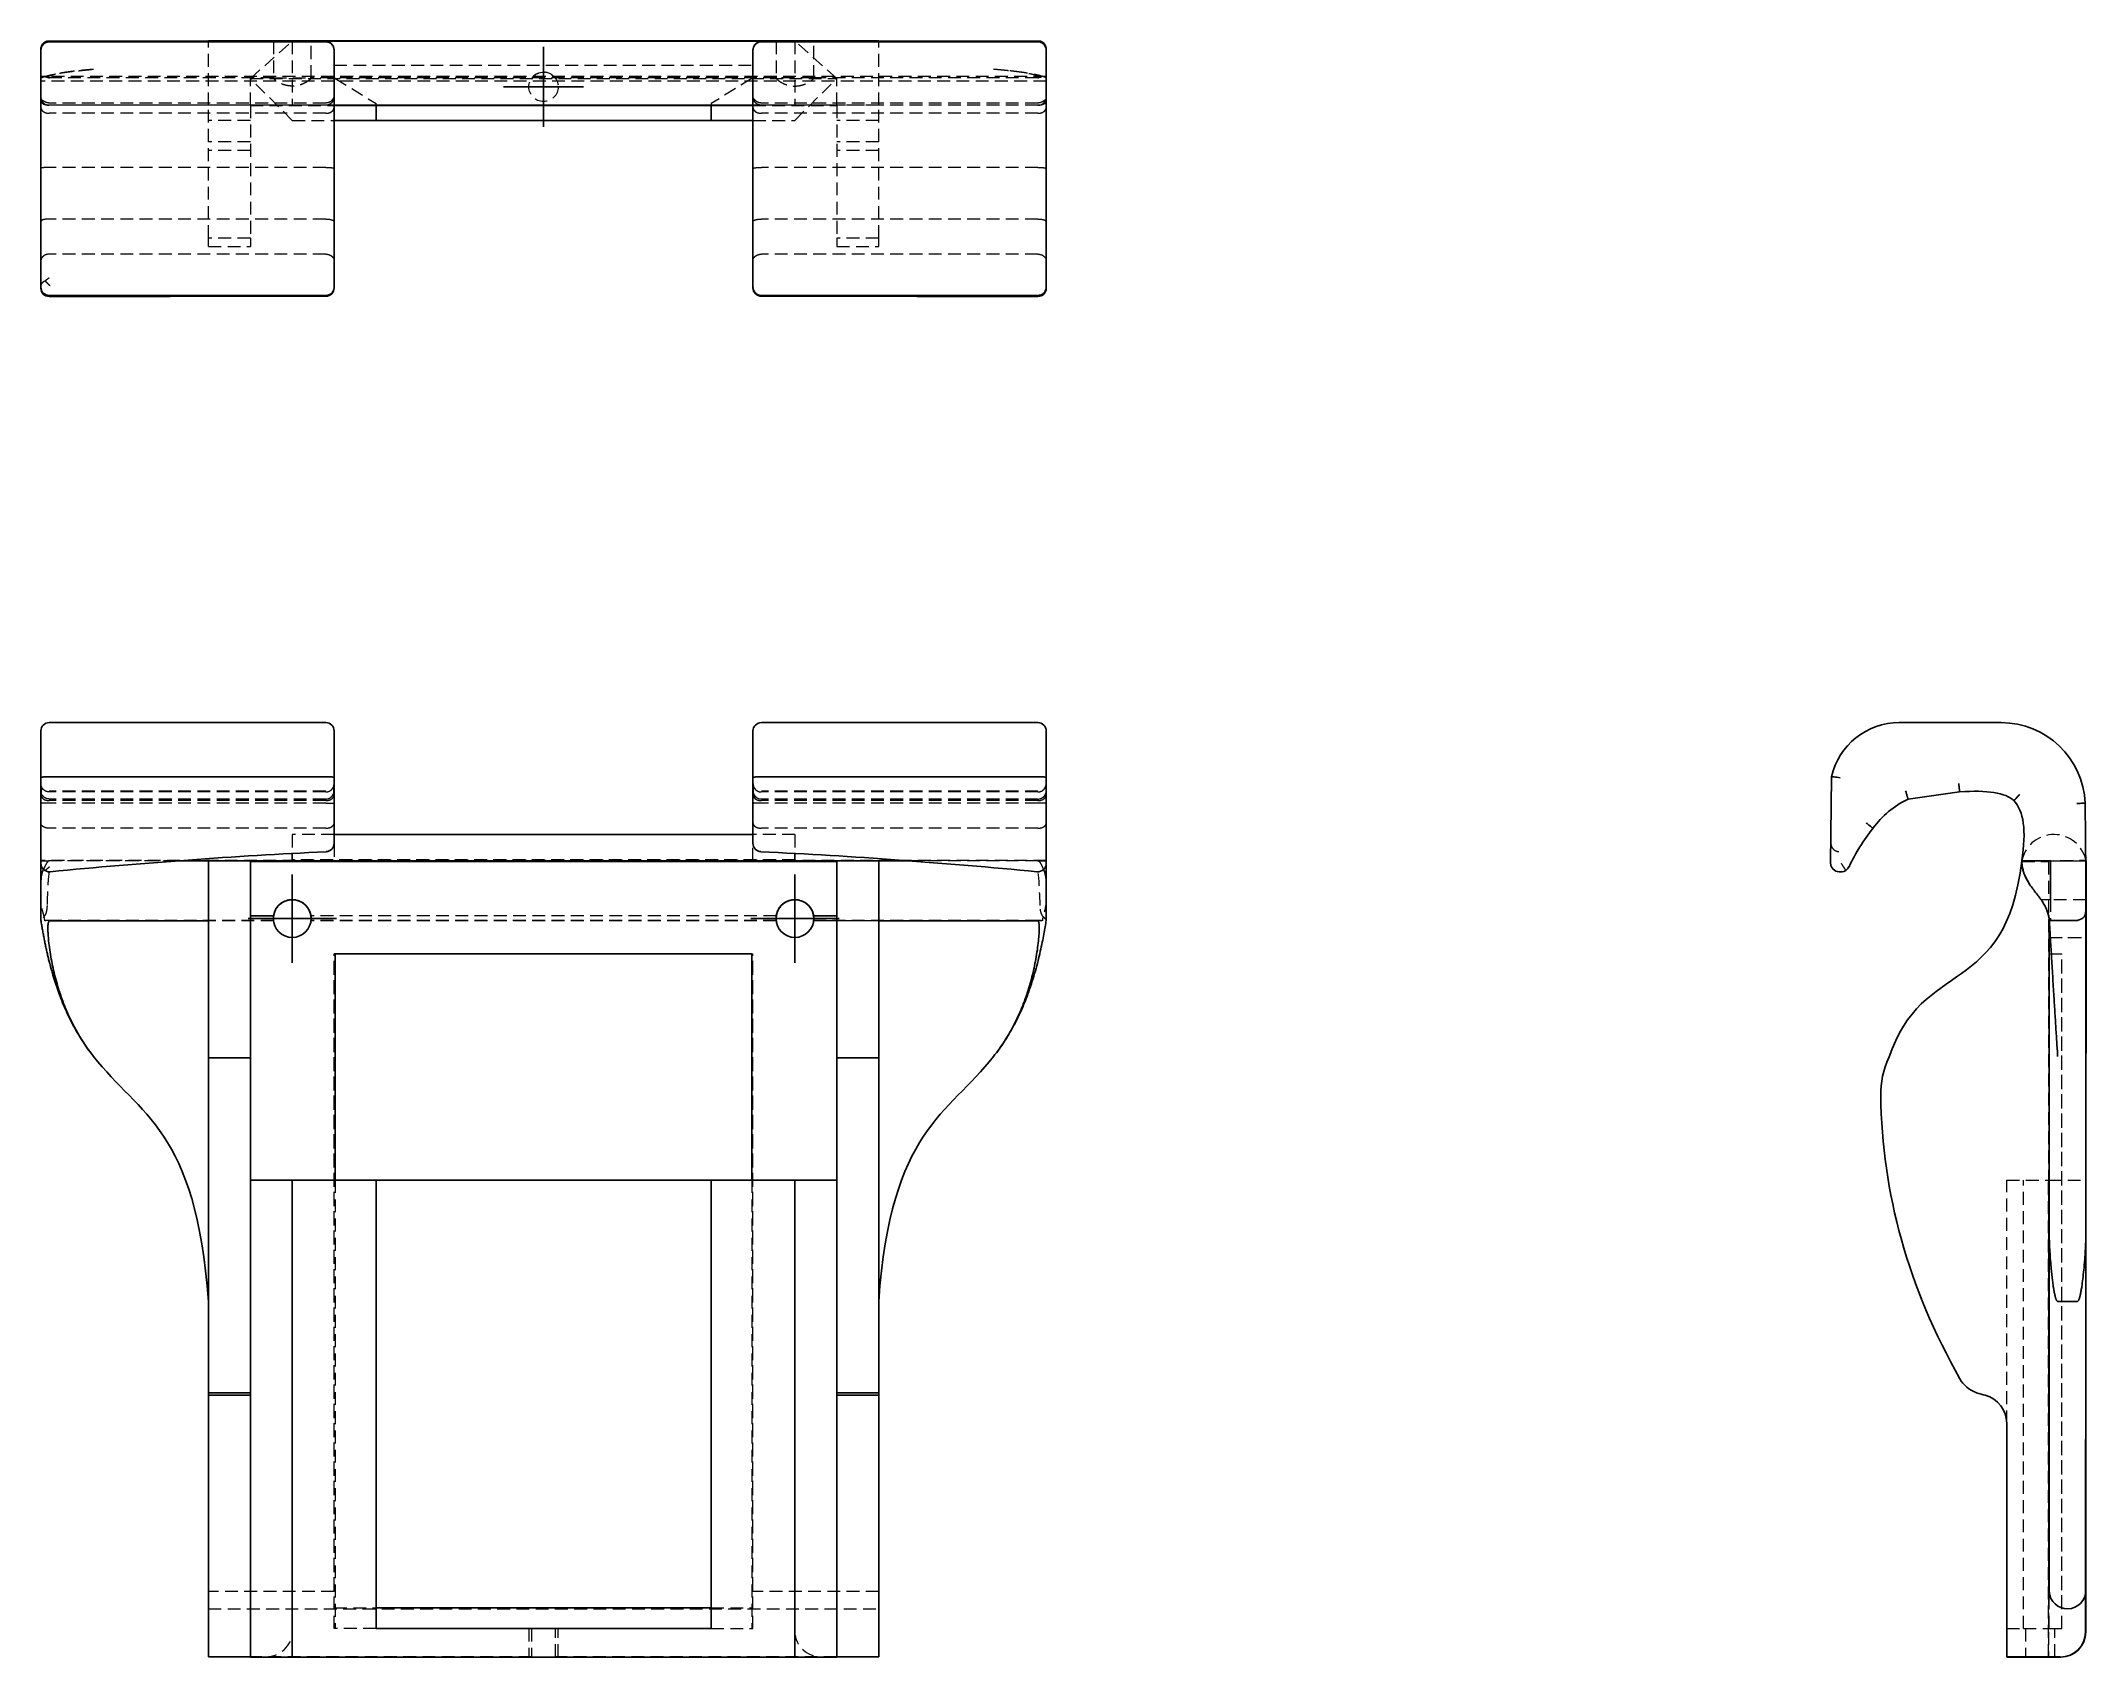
# Model space of a CAD drawing. Header units: millimetres. Extents: x 33 to 236, y 11 to 171.
import ezdxf

# ---------------------------------------------------------------- set-up
doc = ezdxf.new("R2010")
doc.units = ezdxf.units.MM
doc.linetypes.add('HIDDEN', pattern=[1.905, 1.27, -0.635])
doc.layers.add('10', color=7, linetype='Continuous')

# ---------------------------------------------------------------- blocks, each defined once
blk = doc.blocks.new('SW_CENTERMARKSYMBOL_0')
at = {"layer": '10', "color": 0}
for p, q in [((0, 2.5), (0, 4.37)), ((0, 0), (0, 2.5)), ((-2.5, 0), (-4.37, 0)), ((0, 0), (-2.5, 0)), ((0, 0), (0, -2.5)), ((0, 0), (2.5, 0)), ((2.5, 0), (4.37, 0)), ((0, -2.5), (0, -4.37))]:
    blk.add_line(p, q, dxfattribs=at)
blk = doc.blocks.new('SW_CENTERMARKSYMBOL_1')
at = {"layer": '10', "color": 0}
for p, q in [((0, 2.5), (0, 4.37)), ((0, 0), (0, 2.5)), ((-2.5, 0), (-4.37, 0)), ((0, 0), (-2.5, 0)), ((0, 0), (0, -2.5)), ((0, 0), (2.5, 0)), ((2.5, 0), (4.37, 0)), ((0, -2.5), (0, -4.37))]:
    blk.add_line(p, q, dxfattribs=at)
blk = doc.blocks.new('SW_CENTERMARKSYMBOL_2')
at = {"layer": '10', "color": 0}
for p, q in [((0, 2.5), (0, 3.95)), ((0, 0), (0, 2.5)), ((-2.5, 0), (-3.95, 0)), ((0, 0), (-2.5, 0)), ((0, 0), (0, -2.5)), ((0, 0), (2.5, 0)), ((2.5, 0), (3.95, 0)), ((0, -2.5), (0, -3.95))]:
    blk.add_line(p, q, dxfattribs=at)

msp = doc.modelspace()

# ---------------------------------------------------------------- linework, layer by layer
at = {"color": 7, "linetype": 'Continuous', "lineweight": 25}
for p, q in [((33.87, 170.6), (34.09, 170.6)), ((49.84, 170.6), (34.09, 170.6)), ((61.45, 170.54), (34.09, 170.54)), ((49.84, 170.59), (49.84, 170.63)), ((116.16, 170.63), (49.84, 170.63)), ((107.87, 170.6), (58.13, 170.6)), ((131.91, 170.54), (104.55, 170.54)), ((116.16, 170.59), (116.16, 170.63)), ((131.91, 170.6), (116.16, 170.6)), ((131.91, 170.6), (132.13, 170.6)), ((33.26, 169.71), (33.26, 169.82)), ((33.26, 162.21), (33.26, 169.71)), ((62.28, 169.74), (62.28, 169.71)), ((62.28, 169.71), (62.28, 162.21)), ((103.72, 169.71), (103.72, 169.74)), ((103.72, 162.21), (103.72, 169.71)), ((132.74, 169.82), (132.74, 169.71)), ((132.74, 169.71), (132.74, 162.21)), ((103.72, 164.26), (62.28, 164.26)), ((103.72, 164.26), (62.28, 164.26)), ((62.28, 164.25), (103.72, 164.25)), ((66.42, 162.77), (66.42, 164.25)), ((99.58, 164.25), (99.58, 162.77)), ((33.26, 152.14), (33.26, 162.21)), ((62.28, 162.77), (66.42, 162.77)), ((62.28, 162.21), (62.28, 152.14)), ((66.42, 162.77), (99.58, 162.77)), ((99.58, 162.77), (103.72, 162.77)), ((103.72, 152.14), (103.72, 162.21)), ((132.74, 162.21), (132.74, 152.14)), ((33.26, 146.28), (33.26, 152.14)), ((62.28, 152.14), (62.28, 146.28)), ((103.72, 146.28), (103.72, 152.14)), ((132.74, 152.14), (132.74, 146.28)), ((33.26, 146.18), (33.26, 146.28)), ((62.28, 146.28), (62.28, 146.2)), ((103.72, 146.2), (103.72, 146.28)), ((132.74, 146.28), (132.74, 146.18)), ((61.45, 145.45), (34.09, 145.45)), ((131.91, 145.45), (104.55, 145.45)), ((61.45, 103.21), (34.09, 103.21)), ((131.91, 103.21), (104.55, 103.21)), ((217.14, 103.21), (227.21, 103.21)), ((33.26, 97.76), (33.26, 102.38)), ((62.28, 102.38), (62.28, 97.76)), ((103.72, 97.76), (103.72, 102.38)), ((132.74, 102.38), (132.74, 97.76)), ((33.26, 89.29), (33.26, 97.76)), ((61.45, 97.86), (34.09, 97.86)), ((62.28, 97.76), (62.28, 91.28)), ((103.72, 91.28), (103.72, 97.76)), ((131.91, 97.86), (104.55, 97.86)), ((132.74, 97.76), (132.74, 89.29)), ((210.35, 89.3), (210.45, 97.86)), ((223.11, 96.35), (218.01, 95.65)), ((235.54, 95.25), (235.6, 88.37)), ((103.72, 92.14), (62.28, 92.14)), ((33.26, 87.61), (33.26, 89.23)), ((119.32, 89.54), (46.68, 89.54)), ((58.13, 89.55), (46.79, 89.55)), ((53.99, 89.46), (112.01, 89.46)), ((58.13, 90.28), (58.13, 89.52)), ((107.87, 89.52), (58.13, 89.52)), ((107.87, 90.28), (107.87, 89.52)), ((119.21, 89.55), (107.87, 89.55)), ((132.74, 89.23), (132.74, 87.61)), ((229.3, 89.71), (229.26, 89.52)), ((229.26, 89.54), (229.29, 89.54)), ((230.09, 89.54), (231.66, 89.54)), ((231.66, 89.54), (232.11, 89.56)), ((232.11, 89.56), (232.11, 85.76)), ((235.63, 89.54), (235.56, 13.28)), ((235.59, 89.63), (235.6, 89.63)), ((235.59, 89.54), (235.63, 89.54)), ((211.18, 88.46), (211.41, 88.46)), ((211.41, 88.46), (211.49, 88.46)), ((235.6, 88.37), (235.6, 85.12)), ((34.09, 83.65), (34.04, 83.65)), ((49.84, 83.61), (34.11, 83.61)), ((56.29, 84.11), (53.99, 84.11)), ((56.36, 84.4), (56.29, 84.11)), ((59.98, 84.11), (59.97, 84.16)), ((106.02, 84.11), (106.03, 84.16)), ((109.64, 84.4), (109.71, 84.11)), ((112.01, 84.11), (109.71, 84.11)), ((131.89, 83.61), (116.16, 83.61)), ((131.96, 83.65), (131.91, 83.65)), ((231.98, 83.65), (234.77, 83.65)), ((103.61, 80.34), (62.39, 80.34)), ((62.39, 80.34), (62.39, 57.96)), ((103.61, 80.34), (103.61, 57.96)), ((53.99, 70.07), (49.84, 70.07)), ((49.84, 66.31), (49.84, 70.07)), ((53.99, 70.07), (53.99, 66.31)), ((112.01, 70.07), (112.01, 66.31)), ((116.16, 70.07), (112.01, 70.07)), ((116.16, 66.31), (116.16, 70.07)), ((58.13, 57.96), (53.99, 57.96)), ((58.13, 10.79), (58.13, 57.96)), ((58.13, 57.96), (66.42, 57.96)), ((66.42, 57.96), (66.42, 13.61)), ((99.58, 57.96), (66.42, 57.96)), ((99.58, 13.61), (99.58, 57.96)), ((99.58, 57.96), (107.87, 57.96)), ((107.87, 10.79), (107.87, 57.96)), ((107.87, 57.96), (112.01, 57.96)), ((235.6, 57.96), (235.6, 57.96)), ((231.98, 52.74), (231.98, 17.29)), ((235.6, 52.74), (235.6, 17.37)), ((232.81, 45.97), (234.77, 45.97)), ((53.99, 36.93), (49.84, 36.93)), ((53.99, 36.68), (49.84, 36.68)), ((49.84, 33.91), (49.84, 36.68)), ((53.99, 36.68), (53.99, 33.91)), ((116.16, 36.93), (112.01, 36.93)), ((116.16, 36.68), (112.01, 36.68)), ((112.01, 36.68), (112.01, 33.91)), ((116.16, 33.91), (116.16, 36.68)), ((49.84, 33.91), (49.84, 10.8)), ((53.99, 10.8), (53.99, 33.91)), ((112.01, 10.8), (112.01, 33.91)), ((116.16, 33.91), (116.16, 10.8)), ((227.77, 33.91), (227.77, 10.8)), ((235.6, 13.28), (235.6, 17.37)), ((66.42, 15.66), (99.58, 15.66)), ((66.42, 13.61), (99.58, 13.61)), ((53.99, 10.8), (49.84, 10.8)), ((53.99, 10.79), (53.99, 10.8)), ((58.13, 10.79), (53.99, 10.79)), ((58.13, 10.79), (107.87, 10.79)), ((107.87, 10.79), (112.01, 10.79)), ((116.16, 10.8), (112.01, 10.8)), ((112.01, 10.79), (112.01, 10.8)), ((227.77, 10.8), (233.07, 10.8)), ((227.77, 10.79), (227.77, 10.8)), ((227.77, 10.79), (231.91, 10.79)), ((231.91, 10.79), (231.91, 10.8)), ((231.91, 10.79), (233.11, 10.79))]:
    msp.add_line(p, q, dxfattribs=at)
at = {"color": 7, "linetype": 'HIDDEN', "lineweight": 18}
for p, q in [((58.13, 170.6), (49.84, 170.6)), ((49.84, 164.26), (49.84, 170.59)), ((53.99, 166.91), (58.13, 170.6)), ((56.27, 170.6), (56.27, 166.95)), ((56.27, 170.6), (56.27, 166.91)), ((58.13, 170.6), (58.13, 164.26)), ((60, 166.95), (60, 170.6)), ((60, 166.91), (60, 170.6)), ((61.45, 170.59), (104.55, 170.59)), ((106, 170.6), (106, 166.95)), ((106, 170.6), (106, 166.91)), ((116.16, 170.6), (107.87, 170.6)), ((107.87, 170.6), (107.87, 164.26)), ((112.01, 166.91), (107.87, 170.6)), ((109.73, 166.95), (109.73, 170.6)), ((109.73, 166.91), (109.73, 170.6)), ((116.16, 164.26), (116.16, 170.59)), ((62.28, 169.76), (62.28, 169.74)), ((62.28, 168.23), (103.72, 168.23)), ((62.28, 168.23), (103.72, 168.23)), ((103.72, 169.74), (103.72, 169.76)), ((132.74, 167.11), (33.26, 167.11)), ((132.74, 166.66), (33.26, 166.66)), ((56.28, 166.98), (34.09, 166.98)), ((53.99, 164.27), (53.99, 166.91)), ((53.99, 166.91), (112.01, 166.91)), ((53.99, 166.91), (112.01, 166.91)), ((53.99, 164.25), (53.99, 166.91)), ((58.13, 162.77), (53.99, 166.91)), ((56.27, 167.11), (56.27, 166.96)), ((56.28, 166.98), (59.98, 166.98)), ((59.98, 166.98), (59.98, 166.95)), ((106.02, 166.98), (59.98, 166.98)), ((106.01, 166.98), (59.99, 166.98)), ((60, 166.95), (60, 167.11)), ((62.39, 166.91), (62.28, 166.98)), ((62.39, 166.91), (66.42, 164.43)), ((103.61, 166.91), (99.58, 164.43)), ((103.61, 166.91), (103.72, 166.98)), ((106, 167.11), (106, 166.95)), ((109.72, 166.98), (106.02, 166.98)), ((106.02, 166.98), (106.02, 166.95)), ((107.87, 162.77), (112.01, 166.91)), ((131.91, 166.98), (109.72, 166.98)), ((109.73, 166.96), (109.73, 167.11)), ((112.01, 164.27), (112.01, 166.91)), ((112.01, 164.25), (112.01, 166.91)), ((34.09, 164.48), (34.09, 164.47)), ((61.45, 164.48), (34.09, 164.48)), ((61.45, 164.26), (34.09, 164.26)), ((62.28, 164.26), (34.09, 164.26)), ((116.16, 164.26), (49.84, 164.26)), ((112.01, 164.27), (53.99, 164.27)), ((53.99, 164.25), (62.28, 164.25)), ((62.28, 164.26), (58.13, 164.26)), ((104.55, 164.26), (61.45, 164.26)), ((66.42, 164.25), (66.42, 164.43)), ((99.58, 164.43), (99.58, 164.25)), ((131.91, 164.26), (103.72, 164.26)), ((107.87, 164.26), (103.72, 164.26)), ((103.72, 164.25), (112.01, 164.25)), ((131.91, 164.48), (104.55, 164.48)), ((131.91, 164.26), (104.55, 164.26)), ((131.91, 164.47), (131.91, 164.48)), ((61.45, 163.47), (34.09, 163.47)), ((53.99, 162.77), (49.84, 162.77)), ((58.13, 162.77), (62.28, 162.77)), ((103.72, 162.77), (107.87, 162.77)), ((131.91, 163.47), (104.55, 163.47)), ((116.16, 162.77), (112.01, 162.77)), ((53.99, 160.65), (49.84, 160.65)), ((116.16, 160.65), (112.01, 160.65)), ((61.45, 158.11), (34.09, 158.11)), ((53.99, 159.78), (49.84, 159.78)), ((131.91, 158.11), (104.55, 158.11)), ((116.16, 159.78), (112.01, 159.78)), ((61.45, 153.01), (34.09, 153.01)), ((131.91, 153.01), (104.55, 153.01)), ((53.99, 151.12), (49.84, 151.12)), ((49.84, 150.31), (49.84, 151.12)), ((49.84, 150.31), (53.99, 150.31)), ((53.99, 151.12), (53.99, 150.31)), ((116.16, 151.12), (112.01, 151.12)), ((112.01, 151.12), (112.01, 150.31)), ((112.01, 150.31), (116.16, 150.31)), ((116.16, 150.31), (116.16, 151.12)), ((61.45, 149.54), (34.09, 149.54)), ((131.91, 149.54), (104.55, 149.54)), ((61.45, 96.42), (34.09, 96.42)), ((61.45, 96.35), (34.09, 96.35)), ((61.45, 95.65), (34.09, 95.65)), ((61.45, 95.49), (34.09, 95.49)), ((61.45, 95.25), (34.09, 95.25)), ((61.45, 96.41), (61.45, 96.4)), ((131.91, 96.42), (104.55, 96.42)), ((131.91, 96.35), (104.55, 96.35)), ((131.91, 95.65), (104.55, 95.65)), ((131.91, 95.49), (104.55, 95.49)), ((131.91, 95.25), (104.55, 95.25)), ((131.91, 96.41), (131.91, 96.4)), ((61.45, 92.76), (34.09, 92.76)), ((58.13, 92.14), (58.13, 90.28)), ((62.28, 92.14), (58.13, 92.14)), ((107.87, 92.14), (103.72, 92.14)), ((103.72, 89.55), (103.72, 91.22)), ((131.91, 92.76), (104.55, 92.76)), ((107.87, 92.14), (107.87, 90.28)), ((132.74, 89.56), (33.26, 89.56)), ((46.79, 89.55), (34.09, 89.55)), ((46.68, 89.54), (34.09, 89.54)), ((116.16, 89.54), (49.84, 89.54)), ((107.87, 89.63), (58.13, 89.63)), ((61.45, 89.55), (58.13, 89.55)), ((104.55, 89.55), (61.45, 89.55)), ((107.87, 89.55), (104.55, 89.55)), ((131.91, 89.55), (119.21, 89.55)), ((131.91, 89.54), (119.32, 89.54)), ((229.25, 89.46), (231.91, 89.46)), ((229.26, 89.52), (235.59, 89.63)), ((229.27, 89.46), (231.91, 89.46)), ((229.29, 89.54), (235.59, 89.54)), ((230.1, 89.55), (234.76, 89.55)), ((231.91, 89.46), (231.91, 84.11)), ((231.91, 89.46), (231.91, 10.8)), ((234.76, 89.55), (235.59, 89.55)), ((232.11, 85.69), (231.17, 85.69)), ((235.6, 85.69), (231.91, 85.69)), ((235.6, 85.69), (231.91, 85.69)), ((56.28, 83.6), (33.66, 83.6)), ((56.28, 83.65), (34.09, 83.65)), ((56.28, 83.61), (49.84, 83.61)), ((106.02, 84.11), (59.98, 84.11)), ((106.02, 83.61), (59.98, 83.61)), ((106.02, 83.6), (59.98, 83.6)), ((106.01, 83.65), (59.99, 83.65)), ((131.91, 83.65), (109.72, 83.65)), ((116.16, 83.61), (109.72, 83.61)), ((132.34, 83.6), (109.72, 83.6)), ((231.91, 81.96), (235.6, 81.96)), ((231.98, 81.96), (235.6, 81.96)), ((62.28, 17.29), (62.28, 80.34)), ((62.39, 80.34), (62.28, 80.34)), ((62.28, 13.61), (62.28, 80.34)), ((103.61, 80.34), (103.72, 80.34)), ((103.72, 17.29), (103.72, 80.34)), ((103.72, 13.61), (103.72, 80.34)), ((231.91, 80.34), (231.98, 80.34)), ((231.98, 80.34), (233.23, 80.34)), ((231.98, 80.34), (233.23, 80.34)), ((233.23, 15.66), (233.23, 80.34)), ((233.23, 13.61), (233.23, 80.34)), ((62.28, 13.61), (62.28, 57.96)), ((62.39, 57.96), (62.39, 13.61)), ((103.61, 57.96), (103.61, 13.61)), ((103.72, 13.61), (103.72, 57.96)), ((227.77, 33.91), (227.77, 57.96)), ((227.77, 57.96), (231.91, 57.96)), ((229.43, 13.61), (229.43, 57.96)), ((231.91, 10.8), (231.91, 57.96)), ((231.91, 57.96), (235.6, 57.96)), ((233.23, 13.61), (233.23, 57.96)), ((62.28, 17.29), (49.84, 17.29)), ((116.16, 17.29), (103.72, 17.29)), ((231.98, 13.61), (231.98, 17.29)), ((231.98, 13.61), (231.98, 17.29)), ((49.84, 15.56), (116.16, 15.56)), ((62.28, 15.66), (66.42, 15.66)), ((99.58, 15.66), (103.72, 15.66)), ((62.39, 13.61), (62.28, 13.61)), ((66.42, 13.61), (62.28, 13.61)), ((81.55, 13.61), (81.55, 10.79)), ((81.81, 13.61), (81.81, 10.8)), ((84.19, 10.8), (84.19, 13.61)), ((84.45, 10.79), (84.45, 13.61)), ((99.58, 13.61), (103.72, 13.61)), ((103.61, 13.61), (103.72, 13.61)), ((227.77, 13.61), (229.43, 13.61)), ((229.43, 13.61), (231.98, 13.61)), ((229.63, 13.61), (229.63, 10.79)), ((231.91, 13.61), (231.98, 13.61)), ((231.98, 13.61), (233.23, 13.61)), ((231.98, 13.61), (233.23, 13.61)), ((232.54, 10.8), (232.54, 13.61)), ((232.54, 10.79), (232.54, 13.61)), ((81.81, 10.8), (53.99, 10.8)), ((81.81, 10.8), (84.19, 10.8)), ((112.01, 10.8), (84.19, 10.8))]:
    msp.add_line(p, q, dxfattribs=at)
msp.add_circle((83, 166.08), 1.45, dxfattribs=at)
at = {"color": 7, "linetype": 'Continuous', "lineweight": 25}
for centre in [(58.13, 83.83), (107.87, 83.83)]:
    msp.add_circle(centre, 1.87, dxfattribs=at)
at = {"color": 7, "linetype": 'HIDDEN', "lineweight": 18}
for centre, radius, start, end in [((83, 166.08), 1.45, 34.8499, 145.1501), ((211.2, 91.28), 0.828, 179.3571, 270.0321), ((232.44, 88.9), 3.24, 13.0274, 165.4649), ((58.13, 83.83), 1.87, 10.1542, 162.2749), ((107.87, 83.83), 1.87, 17.7251, 169.8458)]:
    msp.add_arc(centre, radius, start, end, dxfattribs=at)
at = {"color": 7, "linetype": 'Continuous', "lineweight": 25}
for centre, radius, start, end in [((34.09, 146.18), 0.829, 180.002, 270.002), ((61.45, 146.2), 0.829, 269.998, 359.998), ((104.55, 146.2), 0.829, 180.002, 270.002), ((131.91, 146.18), 0.829, 269.998, 359.998), ((34.09, 102.38), 0.829, 90, 180), ((61.45, 102.38), 0.829, 0, 90), ((104.55, 102.38), 0.829, 90, 180), ((131.91, 102.38), 0.829, 0, 90), ((217.14, 96.35), 6.86, 90, 167.3067), ((227.21, 94.87), 8.34, 2.5657, 90), ((61.45, 91.28), 0.829, 272.7686, 0), ((104.55, 91.28), 0.829, 180, 267.2314), ((228.73, 81.31), 18.23, 141.0904, 155.2683), ((34.09, 89.29), 0.829, 180, 275.5546), ((88.7, -472.18), 563.28, 92.7686, 95.5546), ((77.3, -472.18), 563.28, 84.4454, 87.2314), ((131.91, 89.29), 0.829, 264.4454, 0), ((211.18, 89.29), 0.829, 179.3231, 270), ((211.41, 89.29), 0.829, 270, 335.2683), ((223.62, 66.5), 8.31, 154.5129, 181.3109), ((224.9, 33.91), 2.87, 0, 74.8822), ((233.79, 17.37), 1.81, 182.6008, 0), ((233.07, 13.28), 2.49, 270, 359.9473), ((233.11, 13.28), 2.49, 270, 0)]:
    msp.add_arc(centre, radius, start, end, dxfattribs=at)
at = {"color": 7, "linetype": 'HIDDEN', "lineweight": 18}
for centre, major_axis, ratio, start_param, end_param in [((61.45, 169.76), (0, -0.829), 0.999955, 1.570796, 3.141593), ((104.55, 169.76), (0, 0.829), 0.999955, 0, 1.570796), ((58.13, 166.51), (0, 4.87), 0.38314, 1.446572, 1.473224), ((58.13, 166.51), (0, 4.87), 0.38314, 4.809961, 4.836614), ((107.87, 166.51), (0, 4.87), 0.38314, 1.446572, 1.473224), ((107.87, 166.51), (0, 4.87), 0.38314, 4.809961, 4.836614), ((34.09, 0.9), (0, 87.48), 0.009476, 0, 0.27367), ((131.91, 0.9), (0, 87.48), 0.009476, 6.009515, 6.283185), ((55.34, 13.28), (2.8, 0), 0.889469, 4.712389, 6.283185), ((110.66, 13.28), (2.8, 0), 0.889469, 3.141593, 4.712389)]:
    msp.add_ellipse(centre, major_axis=major_axis, ratio=ratio, start_param=start_param, end_param=end_param, dxfattribs=at)
at = {"color": 7, "linetype": 'Continuous', "lineweight": 25}
for centre, start_param, end_param in [((88.7, 138.72), 1.619117, 1.667742), ((77.3, 138.72), 1.473851, 1.522476)]:
    msp.add_ellipse(centre, major_axis=(564.11, 0), ratio=0.011815, start_param=start_param, end_param=end_param, dxfattribs=at)
for points, knots in [([(33.87, 170.6), (33.87, 170.6), (33.86, 170.6), (33.84, 170.59), (33.81, 170.59), (33.77, 170.57), (33.72, 170.55), (33.65, 170.51), (33.53, 170.43), (33.41, 170.29), (33.33, 170.14), (33.28, 170), (33.27, 169.88), (33.26, 169.82)], [0, 0, 0, 0, 0.109297, 0.207527, 0.29508, 0.372509, 0.440613, 0.500564, 0.615734, 0.749925, 0.81464, 0.897949, 1, 1, 1, 1]), ([(34.09, 170.54), (34.06, 170.53), (34, 170.53), (33.91, 170.52), (33.81, 170.49), (33.72, 170.45), (33.63, 170.4), (33.55, 170.33), (33.47, 170.25), (33.4, 170.16), (33.34, 170.06), (33.3, 169.95), (33.27, 169.83), (33.27, 169.75), (33.26, 169.71)], [0, 0, 0, 0, 0.069933, 0.142302, 0.217108, 0.294351, 0.374031, 0.456147, 0.540699, 0.627688, 0.717113, 0.808973, 0.903269, 1, 1, 1, 1]), ([(61.45, 170.54), (61.48, 170.53), (61.54, 170.53), (61.63, 170.52), (61.73, 170.49), (61.83, 170.45), (61.92, 170.39), (62.02, 170.31), (62.1, 170.22), (62.17, 170.11), (62.23, 169.99), (62.27, 169.85), (62.27, 169.76), (62.28, 169.71)], [0, 0, 0, 0, 0.06836, 0.14123, 0.21861, 0.3005, 0.3869, 0.477811, 0.573231, 0.673161, 0.7776, 0.886546, 1, 1, 1, 1]), ([(104.55, 170.54), (104.34, 170.54), (104.12, 170.45), (103.81, 170.14), (103.72, 169.92), (103.72, 169.71)], [0, 0, 0, 0, 0.5, 0.5, 1, 1, 1, 1]), ([(132.74, 169.71), (132.74, 169.92), (132.65, 170.14), (132.34, 170.45), (132.12, 170.54), (131.91, 170.54)], [0, 0, 0, 0, 0.5, 0.5, 1, 1, 1, 1]), ([(132.74, 169.82), (132.74, 169.84), (132.73, 169.9), (132.72, 169.98), (132.7, 170.05), (132.68, 170.11), (132.66, 170.17), (132.63, 170.21), (132.58, 170.31), (132.47, 170.43), (132.34, 170.52), (132.25, 170.57), (132.19, 170.59), (132.15, 170.6), (132.14, 170.6), (132.13, 170.6)], [0, 0, 0, 0, 0.046102, 0.088742, 0.127926, 0.163664, 0.195972, 0.224866, 0.250373, 0.384503, 0.499719, 0.592459, 0.704957, 0.840226, 1, 1, 1, 1]), ([(34.09, 145.45), (34.06, 145.45), (34, 145.45), (33.9, 145.47), (33.8, 145.5), (33.7, 145.54), (33.61, 145.6), (33.51, 145.68), (33.43, 145.77), (33.36, 145.88), (33.31, 146), (33.27, 146.14), (33.27, 146.23), (33.26, 146.28)], [0, 0, 0, 0, 0.071531, 0.146906, 0.226138, 0.30924, 0.396221, 0.487091, 0.581857, 0.680525, 0.783102, 0.889592, 1, 1, 1, 1]), ([(61.45, 145.45), (61.48, 145.45), (61.54, 145.45), (61.64, 145.47), (61.73, 145.5), (61.82, 145.54), (61.91, 145.59), (62, 145.66), (62.08, 145.74), (62.14, 145.83), (62.2, 145.93), (62.24, 146.04), (62.27, 146.15), (62.27, 146.24), (62.28, 146.28)], [0, 0, 0, 0, 0.0713495, 0.144849, 0.2205111, 0.2983467, 0.378365, 0.4605732, 0.544977, 0.63158, 0.7203841, 0.8113897, 0.9045957, 1, 1, 1, 1]), ([(104.55, 145.45), (104.52, 145.45), (104.46, 145.45), (104.36, 145.47), (104.26, 145.5), (104.16, 145.54), (104.07, 145.6), (103.97, 145.68), (103.89, 145.77), (103.82, 145.88), (103.77, 146), (103.73, 146.14), (103.73, 146.23), (103.72, 146.28)], [0, 0, 0, 0, 0.071531, 0.146906, 0.226138, 0.30924, 0.396221, 0.487091, 0.581857, 0.680525, 0.783102, 0.889592, 1, 1, 1, 1]), ([(131.91, 145.45), (132.02, 145.45), (132.12, 145.47), (132.33, 145.55), (132.42, 145.62), (132.57, 145.77), (132.63, 145.86), (132.71, 146.06), (132.74, 146.17), (132.74, 146.28)], [0, 0, 0, 0, 0.25, 0.25, 0.5, 0.5, 0.75, 0.75, 1, 1, 1, 1]), ([(34.09, 97.86), (34.06, 97.86), (34, 97.86), (33.9, 97.86), (33.8, 97.85), (33.7, 97.85), (33.61, 97.84), (33.51, 97.83), (33.43, 97.82), (33.36, 97.81), (33.31, 97.79), (33.27, 97.78), (33.27, 97.76), (33.26, 97.76)], [0, 0, 0, 0, 0.071531, 0.146906, 0.226138, 0.30924, 0.396221, 0.487091, 0.581857, 0.680525, 0.783102, 0.889592, 1, 1, 1, 1]), ([(61.45, 97.86), (61.48, 97.86), (61.54, 97.86), (61.64, 97.86), (61.73, 97.85), (61.82, 97.85), (61.91, 97.84), (62, 97.84), (62.08, 97.83), (62.14, 97.82), (62.2, 97.8), (62.24, 97.79), (62.27, 97.77), (62.27, 97.76), (62.28, 97.76)], [0, 0, 0, 0, 0.0713495, 0.144849, 0.2205111, 0.2983467, 0.378365, 0.4605732, 0.544977, 0.63158, 0.7203841, 0.8113897, 0.9045957, 1, 1, 1, 1]), ([(104.55, 97.86), (104.52, 97.86), (104.46, 97.86), (104.36, 97.86), (104.26, 97.85), (104.16, 97.85), (104.07, 97.84), (103.97, 97.83), (103.89, 97.82), (103.82, 97.81), (103.77, 97.79), (103.73, 97.78), (103.73, 97.76), (103.72, 97.76)], [0, 0, 0, 0, 0.071531, 0.146906, 0.226138, 0.30924, 0.396221, 0.487091, 0.581857, 0.680525, 0.783102, 0.889592, 1, 1, 1, 1]), ([(131.91, 97.86), (132.02, 97.86), (132.12, 97.86), (132.33, 97.85), (132.42, 97.84), (132.57, 97.82), (132.63, 97.81), (132.71, 97.79), (132.74, 97.77), (132.74, 97.76)], [0, 0, 0, 0, 0.25, 0.25, 0.5, 0.5, 0.75, 0.75, 1, 1, 1, 1]), ([(210.45, 97.86), (210.45, 97.86), (210.47, 97.86), (210.55, 97.85), (210.62, 97.84), (210.77, 97.82), (210.86, 97.81), (211.06, 97.79), (211.17, 97.77), (211.28, 97.76)], [0, 0, 0, 0, 0.25, 0.25, 0.5, 0.5, 0.75, 0.75, 1, 1, 1, 1]), ([(223.11, 96.35), (223.11, 96.35), (223.11, 96.36), (223.11, 96.37), (223.11, 96.4), (223.1, 96.44), (223.1, 96.5), (223.09, 96.57), (223.08, 96.66), (223.07, 96.77), (223.05, 96.9), (223.04, 97.03), (223.03, 97.13), (223.02, 97.18)], [0, 0, 0, 0, 0.068341, 0.141197, 0.218566, 0.30045, 0.386848, 0.477759, 0.573184, 0.673121, 0.77757, 0.88653, 1, 1, 1, 1]), ([(218.01, 95.65), (218.01, 95.65), (218.01, 95.65), (218, 95.67), (218, 95.69), (217.99, 95.73), (217.97, 95.77), (217.96, 95.82), (217.93, 95.9), (217.9, 96.01), (217.85, 96.16), (217.81, 96.31), (217.78, 96.41), (217.76, 96.46)], [0, 0, 0, 0, 0.065068, 0.132762, 0.202857, 0.275047, 0.348957, 0.42415, 0.500144, 0.631028, 0.759412, 0.882987, 1, 1, 1, 1]), ([(228.47, 95.49), (228.47, 95.49), (228.47, 95.49), (228.47, 95.5), (228.48, 95.51), (228.51, 95.53), (228.54, 95.57), (228.6, 95.63), (228.68, 95.71), (228.79, 95.82), (228.91, 95.95), (229, 96.04), (229.05, 96.08)], [0, 0, 0, 0, 0.037797, 0.088779, 0.153868, 0.233968, 0.329707, 0.441084, 0.567028, 0.705035, 0.851078, 1, 1, 1, 1]), ([(234.71, 95.21), (234.92, 95.22), (235.14, 95.23), (235.45, 95.24), (235.54, 95.25), (235.54, 95.25)], [0, 0, 0, 0, 0.5, 0.5, 1, 1, 1, 1]), ([(214.54, 92.76), (214.54, 92.76), (214.54, 92.77), (214.52, 92.78), (214.5, 92.79), (214.46, 92.82), (214.41, 92.87), (214.33, 92.92), (214.24, 92.99), (214.14, 93.07), (214.01, 93.17), (213.93, 93.23), (213.88, 93.27)], [0, 0, 0, 0, 0.069097, 0.145067, 0.227908, 0.317618, 0.414195, 0.517637, 0.627942, 0.745106, 0.869126, 1, 1, 1, 1]), ([(33.26, 87.72), (33.26, 87.73), (33.26, 87.99), (33.26, 88.58), (33.26, 89.22), (33.26, 89.54)], [0, 0, 0, 0, 0.015632, 0.506163, 1, 1, 1, 1]), ([(53.99, 84.11), (53.99, 84.17), (53.99, 84.62), (53.99, 85.37), (53.99, 86.29), (53.99, 87.49), (53.99, 88.55), (53.99, 89.46)], [0.0111883, 0.0111883, 0.0111883, 0.0111883, 0.0394029, 0.2191805, 0.3989581, 0.5787357, 0.9271026, 0.9271026, 0.9271026, 0.9271026]), ([(112.01, 84.11), (112.01, 84.16), (112.01, 84.27), (112.01, 84.44), (112.01, 84.61), (112.01, 84.78), (112.01, 84.95), (112.01, 85.12), (112.01, 85.29), (112.01, 85.5), (112.01, 85.76), (112.01, 86.05), (112.01, 86.35), (112.01, 86.66), (112.01, 86.97), (112.01, 87.29), (112.01, 87.6), (112.01, 87.92), (112.01, 88.28), (112.01, 88.66), (112.01, 89.06), (112.01, 89.32), (112.01, 89.46)], [0, 0, 0, 0, 0.028002, 0.056598, 0.085863, 0.115865, 0.146667, 0.178329, 0.210906, 0.244445, 0.300021, 0.365532, 0.42659, 0.487648, 0.556474, 0.620363, 0.679472, 0.733996, 0.801655, 0.868053, 0.93392, 1, 1, 1, 1]), ([(132.74, 89.23), (132.74, 89.06), (132.74, 88.62), (132.74, 88.12), (132.74, 87.81), (132.74, 87.72)], [0, 0, 0, 0, 0.313078, 0.806696, 1, 1, 1, 1]), ([(229.8, 87.61), (229.78, 87.65), (229.73, 87.74), (229.66, 87.87), (229.59, 88.01), (229.53, 88.16), (229.48, 88.31), (229.42, 88.46), (229.37, 88.66), (229.32, 88.89), (229.29, 89.1), (229.28, 89.25), (229.27, 89.36), (229.27, 89.44), (229.26, 89.5), (229.26, 89.54), (229.26, 89.54), (229.26, 89.55)], [0, 0, 0, 0, 0.064674, 0.131023, 0.199389, 0.270118, 0.343564, 0.420088, 0.500066, 0.627983, 0.748845, 0.810838, 0.864372, 0.909397, 0.946191, 0.975674, 1, 1, 1, 1]), ([(229.97, 87.36), (229.87, 87.52), (229.62, 87.92), (229.34, 88.65), (229.29, 89.23), (229.26, 89.54)], [0, 0, 0, 0, 0.24764, 0.609116, 1, 1, 1, 1]), ([(229.26, 89.54), (229.26, 89.54), (229.28, 89.54), (229.36, 89.54), (229.43, 89.54), (229.66, 89.54), (229.87, 89.54), (230.09, 89.54)], [0, 0, 0, 0, 0.25, 0.25, 0.5, 0.5, 1, 1, 1, 1]), ([(33.52, 88.7), (33.51, 88.67), (33.42, 88.47), (33.31, 88.1), (33.28, 87.76), (33.26, 87.61)], [0, 0, 0, 0, 0.063021, 0.560347, 1, 1, 1, 1]), ([(33.26, 87.61), (33.26, 87.48), (33.26, 87.02), (33.26, 86.29), (33.26, 85.37), (33.26, 84.5), (33.26, 83.89), (33.26, 83.66), (33.26, 83.65)], [0.2908716, 0.2908716, 0.2908716, 0.2908716, 0.3595552, 0.5393328, 0.7191104, 0.898888, 0.9887768, 0.9937534, 0.9937534, 0.9937534, 0.9937534]), ([(132.74, 87.61), (132.72, 87.76), (132.69, 88.1), (132.58, 88.47), (132.49, 88.67), (132.48, 88.7)], [0, 0, 0, 0, 0.439347, 0.937354, 1, 1, 1, 1]), ([(132.74, 87.61), (132.74, 87.55), (132.74, 87.44), (132.74, 87.26), (132.74, 87.07), (132.74, 86.87), (132.74, 86.57), (132.74, 86.24), (132.74, 85.94), (132.74, 85.73), (132.74, 85.55), (132.74, 85.36), (132.74, 85.16), (132.74, 84.97), (132.74, 84.76), (132.74, 84.51), (132.74, 84.23), (132.74, 83.94), (132.74, 83.75), (132.74, 83.65)], [0, 0, 0, 0, 0.041863, 0.087724, 0.137628, 0.191609, 0.249692, 0.380275, 0.462813, 0.497306, 0.551843, 0.603569, 0.652553, 0.698874, 0.742626, 0.808198, 0.872643, 0.93642, 1, 1, 1, 1]), ([(229.8, 87.61), (229.83, 87.55), (229.9, 87.44), (230.01, 87.26), (230.14, 87.07), (230.29, 86.87), (230.51, 86.57), (230.76, 86.24), (230.99, 85.94), (231.15, 85.73), (231.27, 85.55), (231.39, 85.36), (231.51, 85.16), (231.61, 84.97), (231.71, 84.76), (231.8, 84.51), (231.89, 84.23), (231.95, 83.94), (231.97, 83.75), (231.98, 83.65)], [0, 0, 0, 0, 0.041863, 0.087724, 0.137628, 0.191609, 0.249692, 0.380275, 0.462813, 0.497306, 0.551843, 0.603569, 0.652553, 0.698874, 0.742626, 0.808198, 0.872643, 0.93642, 1, 1, 1, 1]), ([(59.99, 83.65), (60, 83.78), (60, 83.92), (59.97, 84.18), (59.94, 84.31), (59.82, 84.67), (59.69, 84.89), (59.43, 85.17), (59.34, 85.26), (59.14, 85.41), (59.03, 85.47), (58.79, 85.58), (58.66, 85.62), (58.41, 85.68), (58.27, 85.69), (57.86, 85.69), (57.6, 85.63), (57.12, 85.42), (56.91, 85.26), (56.66, 84.99), (56.59, 84.88), (56.46, 84.67), (56.41, 84.55), (56.32, 84.31), (56.3, 84.18), (56.26, 83.92), (56.26, 83.78), (56.28, 83.65)], [0, 0, 0, 0, 0.0625, 0.0625, 0.125, 0.125, 0.25, 0.25, 0.3125, 0.3125, 0.375, 0.375, 0.4375, 0.4375, 0.5, 0.5, 0.625, 0.625, 0.75, 0.75, 0.8125, 0.8125, 0.875, 0.875, 0.9375, 0.9375, 1, 1, 1, 1]), ([(106.01, 83.65), (106, 83.78), (106, 83.92), (106.03, 84.18), (106.06, 84.31), (106.18, 84.67), (106.31, 84.89), (106.57, 85.17), (106.66, 85.26), (106.86, 85.41), (106.97, 85.47), (107.21, 85.58), (107.34, 85.62), (107.59, 85.68), (107.73, 85.69), (108.14, 85.69), (108.4, 85.63), (108.88, 85.42), (109.09, 85.26), (109.34, 84.99), (109.41, 84.88), (109.54, 84.67), (109.59, 84.55), (109.68, 84.31), (109.7, 84.18), (109.74, 83.92), (109.74, 83.78), (109.72, 83.65)], [0, 0, 0, 0, 0.0625, 0.0625, 0.125, 0.125, 0.25, 0.25, 0.3125, 0.3125, 0.375, 0.375, 0.4375, 0.4375, 0.5, 0.5, 0.625, 0.625, 0.75, 0.75, 0.8125, 0.8125, 0.875, 0.875, 0.9375, 0.9375, 1, 1, 1, 1]), ([(234.82, 83.66), (234.84, 83.67), (234.9, 83.69), (234.98, 83.72), (235.05, 83.74), (235.11, 83.77), (235.17, 83.8), (235.21, 83.82), (235.31, 83.88), (235.43, 83.97), (235.52, 84.14), (235.57, 84.33), (235.59, 84.55), (235.6, 84.81), (235.6, 85.01), (235.6, 85.12)], [0, 0, 0, 0, 0.046102, 0.088742, 0.127926, 0.163664, 0.195972, 0.224866, 0.250373, 0.384503, 0.499719, 0.592459, 0.704957, 0.840226, 1, 1, 1, 1]), ([(235.6, 85.12), (235.6, 84.74), (235.6, 84.02), (235.6, 83), (235.6, 82.09), (235.6, 81.29), (235.6, 80.27), (235.6, 79.02), (235.6, 77.53), (235.6, 75.84), (235.6, 73.98), (235.6, 72.03), (235.6, 70.22), (235.6, 68.92), (235.6, 67.79), (235.6, 66.94), (235.6, 65.99), (235.6, 64.85), (235.6, 63.39), (235.6, 61.82), (235.6, 60.55), (235.6, 59.58), (235.6, 58.57), (235.6, 57.5), (235.6, 56.39), (235.6, 55.22), (235.6, 54), (235.6, 53.17), (235.6, 52.74)], [0, 0, 0, 0, 0.031004, 0.059068, 0.084195, 0.106388, 0.125654, 0.16934, 0.211295, 0.251625, 0.316153, 0.376867, 0.434133, 0.500801, 0.518837, 0.56325, 0.597656, 0.625516, 0.688728, 0.749225, 0.777123, 0.805889, 0.83559, 0.866284, 0.898026, 0.930864, 0.964842, 1, 1, 1, 1]), ([(33.26, 83.65), (33.28, 83.57), (33.3, 83.41), (33.34, 83.17), (33.38, 82.94), (33.42, 82.7), (33.46, 82.47), (33.51, 82.24), (33.55, 82.01), (33.59, 81.78), (33.64, 81.55), (33.69, 81.33), (33.73, 81.1), (33.78, 80.88), (33.83, 80.66), (33.88, 80.44), (33.93, 80.22), (33.98, 80.01), (34.03, 79.79), (34.09, 79.58), (34.14, 79.37), (34.2, 79.16), (34.25, 78.95), (34.31, 78.75), (34.37, 78.54), (34.43, 78.34), (34.49, 78.14), (34.55, 77.94), (34.61, 77.74), (34.67, 77.55), (34.73, 77.35), (34.8, 77.16), (34.86, 76.97), (34.93, 76.78), (35.18, 76.06), (35.66, 74.87), (36.32, 73.5), (36.91, 72.45), (37.4, 71.68), (37.91, 70.92), (38.28, 70.44), (38.47, 70.19)], [0, 0, 0, 0, 0.016502, 0.03311, 0.049652, 0.06604, 0.082287, 0.098408, 0.114418, 0.130334, 0.146167, 0.161918, 0.177585, 0.193164, 0.208653, 0.224048, 0.239349, 0.254555, 0.269667, 0.284686, 0.299613, 0.314448, 0.329193, 0.343848, 0.358413, 0.37289, 0.38728, 0.401583, 0.4158, 0.429932, 0.443978, 0.457941, 0.471819, 0.485615, 0.499328, 0.627546, 0.749402, 0.811852, 0.874358, 0.937036, 1, 1, 1, 1]), ([(38.47, 70.19), (38.38, 70.31), (38.2, 70.55), (37.94, 70.9), (37.68, 71.27), (37.44, 71.64), (37.2, 72.01), (36.97, 72.4), (36.75, 72.78), (36.53, 73.18), (36.33, 73.58), (36.13, 73.98), (35.94, 74.39), (35.76, 74.81), (35.59, 75.23), (35.42, 75.66), (35.27, 76.1), (34.98, 76.96), (34.6, 78.27), (34.29, 79.75), (34.1, 80.95), (34.02, 81.71), (33.97, 82.3), (33.96, 82.66), (33.96, 82.92), (33.96, 83.08), (33.97, 83.22), (33.98, 83.33), (34, 83.43), (34.02, 83.51), (34.04, 83.56), (34.07, 83.6), (34.1, 83.6), (34.11, 83.61)], [0, 0, 0, 0, 0.030701, 0.061392, 0.092089, 0.122809, 0.153565, 0.184375, 0.215253, 0.246214, 0.277275, 0.308449, 0.339753, 0.3712, 0.402805, 0.434582, 0.466546, 0.498709, 0.623151, 0.749135, 0.813895, 0.874499, 0.907816, 0.937193, 0.949696, 0.960764, 0.970383, 0.978539, 0.985249, 0.990569, 0.994603, 0.997578, 1, 1, 1, 1]), ([(56.29, 84.11), (56.28, 84.07), (56.27, 83.98), (56.27, 83.89), (56.27, 83.8), (56.27, 83.72), (56.28, 83.64), (56.28, 83.61)], [0, 0, 0, 0, 0.250477, 0.499392, 0.557448, 0.77877, 1, 1, 1, 1]), ([(59.98, 83.61), (59.99, 83.65), (60, 83.73), (60, 83.86), (59.99, 83.98), (59.98, 84.07), (59.98, 84.11)], [0, 0, 0, 0, 0.248985, 0.498418, 0.748643, 1, 1, 1, 1]), ([(106.02, 83.61), (106.01, 83.65), (106, 83.73), (106, 83.86), (106.01, 83.98), (106.02, 84.07), (106.02, 84.11)], [0, 0, 0, 0, 0.248785, 0.497457, 0.747396, 1, 1, 1, 1]), ([(109.71, 84.11), (109.72, 84.07), (109.73, 83.98), (109.73, 83.86), (109.73, 83.73), (109.72, 83.65), (109.72, 83.61)], [0, 0, 0, 0, 0.25245, 0.502583, 0.751438, 1, 1, 1, 1]), ([(132.74, 83.65), (132.7, 83.44), (132.63, 82.99), (132.5, 82.26), (132.34, 81.46), (132.15, 80.57), (131.93, 79.63), (131.66, 78.64), (131.36, 77.62), (131.03, 76.64), (130.68, 75.72), (130.33, 74.86), (129.94, 74.03), (129.52, 73.22), (129.07, 72.42), (128.59, 71.66), (128.08, 70.91), (127.71, 70.43), (127.53, 70.19)], [0, 0, 0, 0, 0.043777, 0.094381, 0.151112, 0.213209, 0.279874, 0.350295, 0.42368, 0.499282, 0.562843, 0.626214, 0.689278, 0.751974, 0.814305, 0.87633, 0.938171, 1, 1, 1, 1]), ([(131.89, 83.61), (131.9, 83.6), (131.91, 83.6), (131.93, 83.59), (131.95, 83.57), (131.97, 83.53), (131.98, 83.49), (132, 83.45), (132.01, 83.39), (132.02, 83.32), (132.03, 83.25), (132.03, 83.16), (132.04, 83.07), (132.04, 82.97), (132.04, 82.86), (132.04, 82.64), (132.02, 82.3), (131.98, 81.71), (131.89, 80.95), (131.71, 79.75), (131.4, 78.27), (130.98, 76.82), (130.59, 75.67), (130.25, 74.82), (129.88, 73.99), (129.47, 73.18), (129.04, 72.4), (128.57, 71.64), (128.07, 70.9), (127.71, 70.43), (127.53, 70.19)], [0, 0, 0, 0, 0.001551, 0.003221, 0.005202, 0.007616, 0.010535, 0.014, 0.01804, 0.022672, 0.027906, 0.033748, 0.040196, 0.047245, 0.05489, 0.063131, 0.092516, 0.125857, 0.18635, 0.251024, 0.376595, 0.500547, 0.564802, 0.628302, 0.691159, 0.753491, 0.815418, 0.877062, 0.938547, 1, 1, 1, 1]), ([(231.98, 83.65), (231.95, 83.93), (231.92, 84.27), (231.76, 84.56), (231.74, 84.62)], [0, 0, 0, 0, 0.82203, 1, 1, 1, 1]), ([(231.98, 83.65), (231.99, 83.44), (232.03, 82.99), (232.07, 82.26), (232.12, 81.46), (232.18, 80.57), (232.23, 79.63), (232.29, 78.64), (232.35, 77.62), (232.41, 76.64), (232.47, 75.72), (232.52, 74.86), (232.57, 74.03), (232.62, 73.22), (232.67, 72.42), (232.72, 71.66), (232.77, 70.91), (232.8, 70.43), (232.81, 70.19)], [0, 0, 0, 0, 0.043777, 0.094381, 0.151112, 0.213209, 0.279874, 0.350295, 0.42368, 0.499282, 0.562843, 0.626214, 0.689278, 0.751974, 0.814305, 0.87633, 0.938171, 1, 1, 1, 1]), ([(231.98, 52.74), (231.98, 52.96), (231.98, 53.39), (231.98, 54.03), (231.98, 54.65), (231.98, 55.26), (231.98, 55.86), (231.98, 56.44), (231.98, 57.01), (231.98, 57.57), (231.98, 58.11), (231.98, 58.64), (231.98, 59.16), (231.98, 59.66), (231.98, 60.15), (231.98, 60.63), (231.98, 61.58), (231.98, 62.98), (231.98, 64.73), (231.98, 65.99), (231.98, 66.87), (231.98, 67.4), (231.98, 67.94), (231.98, 68.5), (231.98, 69.08), (231.98, 69.64), (231.98, 70.18), (231.98, 70.7), (231.98, 71.62), (231.98, 73.03), (231.98, 74.67), (231.98, 76.06), (231.98, 77.16), (231.98, 78.33), (231.98, 79.56), (231.98, 80.85), (231.98, 82.2), (231.98, 83.13), (231.98, 83.61)], [0, 0, 0, 0, 0.018761, 0.037196, 0.055309, 0.073107, 0.090593, 0.107775, 0.124659, 0.14125, 0.157556, 0.173584, 0.189342, 0.204836, 0.220077, 0.235072, 0.24983, 0.311031, 0.373599, 0.435762, 0.456573, 0.477384, 0.498194, 0.521554, 0.543838, 0.565057, 0.585221, 0.604343, 0.622436, 0.683799, 0.746916, 0.778678, 0.811812, 0.846379, 0.882435, 0.92003, 0.959205, 1, 1, 1, 1]), ([(234.77, 83.65), (234.78, 83.65), (234.79, 83.65), (234.81, 83.66), (234.82, 83.66)], [0, 0, 0, 0, 0.493154, 1, 1, 1, 1]), ([(232.81, 45.97), (232.8, 45.97), (232.79, 45.97), (232.76, 45.99), (232.74, 46.01), (232.72, 46.05), (232.69, 46.09), (232.67, 46.14), (232.65, 46.19), (232.62, 46.26), (232.6, 46.34), (232.58, 46.43), (232.55, 46.52), (232.53, 46.62), (232.51, 46.74), (232.48, 46.86), (232.46, 46.99), (232.43, 47.13), (232.41, 47.28), (232.38, 47.43), (232.34, 47.72), (232.29, 48.14), (232.22, 48.71), (232.15, 49.41), (232.08, 50.22), (232.03, 51.1), (231.99, 51.94), (231.98, 52.48), (231.98, 52.74)], [0, 0, 0, 0, 0.0033937, 0.0072708, 0.0119587, 0.0176463, 0.0244396, 0.0324008, 0.0415681, 0.0519664, 0.063613, 0.0765199, 0.090696, 0.1061479, 0.122881, 0.1408992, 0.1602057, 0.1808033, 0.2026941, 0.2258799, 0.2503622, 0.327803, 0.4110632, 0.5001641, 0.6353736, 0.7637059, 0.8852235, 1, 1, 1, 1]), ([(235.6, 52.74), (235.6, 52.57), (235.6, 52.21), (235.58, 51.67), (235.56, 51.11), (235.52, 50.53), (235.48, 49.92), (235.41, 49.21), (235.33, 48.43), (235.25, 47.79), (235.19, 47.36), (235.15, 47.14), (235.12, 46.94), (235.08, 46.76), (235.05, 46.59), (235.01, 46.45), (234.98, 46.32), (234.94, 46.22), (234.91, 46.13), (234.88, 46.06), (234.84, 46.01), (234.81, 45.98), (234.78, 45.97), (234.77, 45.97)], [0, 0, 0, 0, 0.075784, 0.154561, 0.236353, 0.321182, 0.409067, 0.500025, 0.631549, 0.750052, 0.785344, 0.817873, 0.847642, 0.87466, 0.898936, 0.920483, 0.93932, 0.955475, 0.968992, 0.979948, 0.988491, 0.994935, 1, 1, 1, 1])]:
    msp.add_open_spline(points, degree=3, knots=knots, dxfattribs=at)
at = {"color": 7, "linetype": 'HIDDEN', "lineweight": 18}
for points, knots in [([(33.26, 166.98), (33.28, 166.99), (33.3, 167), (33.34, 167.01), (33.38, 167.02), (33.42, 167.04), (33.46, 167.05), (33.51, 167.06), (33.55, 167.08), (33.59, 167.1), (33.64, 167.11), (33.69, 167.12), (33.73, 167.14), (33.78, 167.15), (33.83, 167.16), (33.88, 167.18), (33.93, 167.19), (33.98, 167.2), (34.03, 167.22), (34.09, 167.23), (34.14, 167.24), (34.2, 167.26), (34.25, 167.27), (34.31, 167.28), (34.37, 167.3), (34.43, 167.31), (34.49, 167.32), (34.55, 167.33), (34.61, 167.34), (34.67, 167.36), (34.73, 167.37), (34.8, 167.38), (34.86, 167.39), (34.93, 167.4), (35.18, 167.45), (35.66, 167.52), (36.32, 167.61), (36.91, 167.67), (37.4, 167.72), (37.91, 167.77), (38.28, 167.8), (38.47, 167.81)], [0, 0, 0, 0, 0.016502, 0.03311, 0.049652, 0.06604, 0.082287, 0.098408, 0.114418, 0.130334, 0.146167, 0.161918, 0.177585, 0.193164, 0.208653, 0.224048, 0.239349, 0.254555, 0.269667, 0.284686, 0.299613, 0.314448, 0.329193, 0.343848, 0.358413, 0.37289, 0.38728, 0.401583, 0.4158, 0.429932, 0.443978, 0.457941, 0.471819, 0.485615, 0.499328, 0.627546, 0.749402, 0.811852, 0.874358, 0.937036, 1, 1, 1, 1]), ([(38.47, 167.81), (38.38, 167.8), (38.2, 167.79), (37.94, 167.77), (37.68, 167.75), (37.44, 167.72), (37.2, 167.7), (36.97, 167.68), (36.75, 167.65), (36.53, 167.63), (36.33, 167.6), (36.13, 167.58), (35.94, 167.55), (35.76, 167.53), (35.59, 167.5), (35.42, 167.47), (35.27, 167.45), (34.98, 167.39), (34.6, 167.31), (34.29, 167.22), (34.1, 167.15), (34.02, 167.1), (33.97, 167.06), (33.96, 167.04), (33.96, 167.02), (33.96, 167.02), (33.97, 167.01), (33.98, 167), (34, 167), (34.02, 166.99), (34.04, 166.99), (34.07, 166.98), (34.1, 166.98), (34.11, 166.98)], [0, 0, 0, 0, 0.030701, 0.061392, 0.092089, 0.122809, 0.153565, 0.184375, 0.215253, 0.246214, 0.277275, 0.308449, 0.339753, 0.3712, 0.402805, 0.434582, 0.466546, 0.498709, 0.623151, 0.749135, 0.813895, 0.874499, 0.907816, 0.937193, 0.949696, 0.960764, 0.970383, 0.978539, 0.985249, 0.990569, 0.994603, 0.997578, 1, 1, 1, 1]), ([(59.98, 166.95), (59.98, 166.93), (59.97, 166.89), (59.77, 166.7), (59.4, 166.46), (58.88, 166.24), (58.29, 166.15), (57.75, 166.17), (57.24, 166.3), (56.79, 166.5), (56.43, 166.75), (56.27, 166.92), (56.27, 166.95), (56.28, 166.96)], [0, 0, 0, 0, 0.0661009, 0.1620267, 0.2674048, 0.3860885, 0.4745206, 0.563133, 0.648457, 0.7422746, 0.8526054, 0.9709502, 1, 1, 1, 1]), ([(106.02, 166.95), (106.02, 166.93), (106.03, 166.89), (106.23, 166.7), (106.6, 166.46), (107.12, 166.24), (107.71, 166.15), (108.25, 166.17), (108.76, 166.3), (109.21, 166.5), (109.57, 166.75), (109.73, 166.92), (109.73, 166.95), (109.72, 166.96)], [0, 0, 0, 0, 0.066101, 0.162027, 0.267405, 0.386088, 0.474521, 0.563133, 0.648457, 0.742275, 0.852605, 0.97095, 1, 1, 1, 1]), ([(131.89, 166.98), (131.9, 166.98), (131.91, 166.98), (131.93, 166.99), (131.95, 166.99), (131.97, 166.99), (131.98, 166.99), (132, 167), (132.01, 167), (132.02, 167), (132.03, 167.01), (132.03, 167.01), (132.04, 167.02), (132.04, 167.02), (132.04, 167.03), (132.04, 167.04), (132.02, 167.06), (131.98, 167.1), (131.89, 167.15), (131.71, 167.22), (131.4, 167.31), (130.98, 167.4), (130.59, 167.47), (130.25, 167.53), (129.88, 167.58), (129.47, 167.63), (129.04, 167.68), (128.57, 167.72), (128.07, 167.77), (127.71, 167.8), (127.53, 167.81)], [0, 0, 0, 0, 0.001551, 0.003221, 0.005202, 0.007616, 0.010535, 0.014, 0.01804, 0.022672, 0.027906, 0.033748, 0.040196, 0.047245, 0.05489, 0.063131, 0.092516, 0.125857, 0.18635, 0.251024, 0.376595, 0.500547, 0.564802, 0.628302, 0.691159, 0.753491, 0.815418, 0.877062, 0.938547, 1, 1, 1, 1]), ([(132.74, 166.98), (132.7, 166.99), (132.63, 167.03), (132.5, 167.07), (132.34, 167.12), (132.15, 167.18), (131.93, 167.23), (131.66, 167.29), (131.36, 167.35), (131.03, 167.41), (130.68, 167.47), (130.33, 167.52), (129.94, 167.57), (129.52, 167.62), (129.07, 167.67), (128.59, 167.72), (128.08, 167.77), (127.71, 167.8), (127.53, 167.81)], [0, 0, 0, 0, 0.043777, 0.094381, 0.151112, 0.213209, 0.279874, 0.350295, 0.42368, 0.499282, 0.562843, 0.626214, 0.689278, 0.751974, 0.814305, 0.87633, 0.938171, 1, 1, 1, 1]), ([(33.26, 165.09), (33.26, 164.98), (33.29, 164.87), (33.37, 164.67), (33.43, 164.58), (33.66, 164.35), (33.87, 164.26), (34.09, 164.26)], [0, 0, 0, 0, 0.25, 0.25, 0.5, 0.5, 1, 1, 1, 1]), ([(33.26, 164.05), (33.26, 164.02), (33.27, 163.98), (33.28, 163.92), (33.31, 163.86), (33.34, 163.8), (33.38, 163.75), (33.43, 163.7), (33.48, 163.65), (33.54, 163.62), (33.6, 163.58), (33.65, 163.56), (33.71, 163.53), (33.76, 163.52), (33.81, 163.5), (33.86, 163.49), (33.91, 163.48), (33.95, 163.48), (33.98, 163.47), (34.02, 163.47), (34.05, 163.47), (34.07, 163.47), (34.09, 163.47), (34.09, 163.47)], [0, 0, 0, 0, 0.070966, 0.141937, 0.212308, 0.281488, 0.348926, 0.414129, 0.476675, 0.536225, 0.592524, 0.645393, 0.694726, 0.740477, 0.782648, 0.821283, 0.856449, 0.888236, 0.916743, 0.942072, 0.964327, 0.983606, 1, 1, 1, 1]), ([(34.09, 164.48), (34.06, 164.48), (34, 164.49), (33.9, 164.5), (33.81, 164.53), (33.69, 164.58), (33.57, 164.65), (33.44, 164.73), (33.35, 164.79), (33.3, 164.76), (33.29, 164.7), (33.28, 164.67)], [0, 0, 0, 0, 0.020923, 0.044305, 0.071869, 0.104749, 0.189111, 0.301537, 0.499278, 0.754578, 1, 1, 1, 1]), ([(34.09, 164.26), (34.08, 164.26), (34.05, 164.26), (33.99, 164.26), (33.86, 164.27), (33.69, 164.29), (33.48, 164.37), (33.33, 164.51), (33.3, 164.63), (33.3, 164.67)], [0, 0, 0, 0, 0.020661, 0.044168, 0.104375, 0.289013, 0.576774, 0.882528, 1, 1, 1, 1]), ([(62.28, 165.1), (62.28, 165.07), (62.27, 165.02), (62.26, 164.94), (62.24, 164.86), (62.21, 164.76), (62.14, 164.63), (62.04, 164.51), (61.91, 164.4), (61.77, 164.33), (61.61, 164.27), (61.5, 164.27), (61.45, 164.26)], [0, 0, 0, 0, 0.062593, 0.124903, 0.187531, 0.251068, 0.376168, 0.499994, 0.623786, 0.749187, 0.875367, 1, 1, 1, 1]), ([(62.27, 165.06), (62.26, 165.06), (62.25, 165.05), (62.17, 164.89), (62.08, 164.77), (61.99, 164.67), (61.94, 164.63), (61.9, 164.61), (61.87, 164.59), (61.81, 164.56), (61.71, 164.52), (61.59, 164.49), (61.5, 164.49), (61.45, 164.48)], [0, 0, 0, 0, 0.441165, 0.633184, 0.747971, 0.782375, 0.795895, 0.807984, 0.819516, 0.831265, 0.857266, 0.92264, 1, 1, 1, 1]), ([(61.45, 163.47), (61.46, 163.47), (61.5, 163.47), (61.57, 163.47), (61.65, 163.48), (61.75, 163.51), (61.87, 163.54), (61.98, 163.6), (62.1, 163.68), (62.2, 163.79), (62.26, 163.91), (62.27, 164), (62.28, 164.05)], [0, 0, 0, 0, 0.037797, 0.088779, 0.153868, 0.233968, 0.329707, 0.441084, 0.567028, 0.705035, 0.851078, 1, 1, 1, 1]), ([(104.55, 164.26), (104.53, 164.26), (104.47, 164.27), (104.39, 164.28), (104.31, 164.3), (104.21, 164.34), (104.09, 164.4), (103.96, 164.51), (103.86, 164.63), (103.78, 164.78), (103.73, 164.94), (103.73, 165.05), (103.72, 165.1)], [0, 0, 0, 0, 0.062392, 0.124582, 0.18721, 0.250906, 0.375822, 0.499891, 0.623443, 0.749048, 0.875064, 1, 1, 1, 1]), ([(103.72, 164.05), (103.72, 164.02), (103.73, 163.98), (103.74, 163.92), (103.77, 163.86), (103.8, 163.8), (103.84, 163.75), (103.89, 163.7), (103.94, 163.65), (104, 163.62), (104.06, 163.58), (104.11, 163.56), (104.17, 163.53), (104.22, 163.52), (104.27, 163.5), (104.32, 163.49), (104.37, 163.48), (104.41, 163.48), (104.44, 163.47), (104.48, 163.47), (104.5, 163.47), (104.53, 163.47), (104.55, 163.47), (104.55, 163.47)], [0, 0, 0, 0, 0.070966, 0.141937, 0.212308, 0.281488, 0.348926, 0.414129, 0.476675, 0.536225, 0.592524, 0.645393, 0.694726, 0.740477, 0.782648, 0.821283, 0.856449, 0.888236, 0.916743, 0.942072, 0.964327, 0.983606, 1, 1, 1, 1]), ([(104.55, 164.48), (104.5, 164.49), (104.43, 164.49), (104.32, 164.51), (104.24, 164.54), (104.16, 164.58), (104.05, 164.65), (103.92, 164.76), (103.81, 164.89), (103.74, 165), (103.73, 165.04), (103.73, 165.05)], [0, 0, 0, 0, 0.05616, 0.083346, 0.110694, 0.141129, 0.179035, 0.289812, 0.508995, 0.789569, 1, 1, 1, 1]), ([(131.91, 164.26), (132.02, 164.26), (132.12, 164.28), (132.32, 164.36), (132.42, 164.43), (132.65, 164.66), (132.74, 164.87), (132.74, 165.09)], [0, 0, 0, 0, 0.25, 0.25, 0.5, 0.5, 1, 1, 1, 1]), ([(132.72, 164.67), (132.71, 164.7), (132.7, 164.76), (132.65, 164.79), (132.56, 164.73), (132.43, 164.65), (132.31, 164.58), (132.19, 164.53), (132.1, 164.5), (132, 164.49), (131.94, 164.48), (131.91, 164.48)], [0, 0, 0, 0, 0.24543, 0.500727, 0.698466, 0.810891, 0.895252, 0.928131, 0.955696, 0.979077, 1, 1, 1, 1]), ([(132.7, 164.67), (132.7, 164.63), (132.67, 164.51), (132.52, 164.37), (132.31, 164.29), (132.14, 164.27), (132.01, 164.26), (131.95, 164.26), (131.92, 164.26), (131.91, 164.26)], [0, 0, 0, 0, 0.1173, 0.423463, 0.710404, 0.895398, 0.955726, 0.979286, 1, 1, 1, 1]), ([(131.91, 163.47), (131.92, 163.47), (131.96, 163.47), (132.03, 163.47), (132.11, 163.48), (132.21, 163.51), (132.33, 163.54), (132.44, 163.6), (132.56, 163.68), (132.66, 163.79), (132.72, 163.91), (132.73, 164), (132.74, 164.05)], [0, 0, 0, 0, 0.037797, 0.088779, 0.153868, 0.233968, 0.329707, 0.441084, 0.567028, 0.705035, 0.851078, 1, 1, 1, 1]), ([(34.09, 158.11), (34.06, 158.11), (34, 158.11), (33.91, 158.11), (33.79, 158.1), (33.67, 158.1), (33.55, 158.09), (33.43, 158.08), (33.34, 158.06), (33.28, 158.04), (33.27, 158.03), (33.26, 158.02)], [0, 0, 0, 0, 0.064095, 0.140609, 0.230282, 0.333447, 0.449719, 0.577682, 0.714691, 0.856958, 1, 1, 1, 1]), ([(61.45, 158.11), (61.48, 158.11), (61.54, 158.11), (61.63, 158.11), (61.73, 158.11), (61.83, 158.1), (61.92, 158.1), (62.02, 158.09), (62.1, 158.08), (62.17, 158.07), (62.23, 158.05), (62.27, 158.04), (62.27, 158.03), (62.28, 158.02)], [0, 0, 0, 0, 0.068341, 0.141197, 0.218566, 0.30045, 0.386848, 0.477759, 0.573184, 0.673121, 0.77757, 0.88653, 1, 1, 1, 1]), ([(103.72, 158.02), (103.72, 158.03), (103.73, 158.03), (103.74, 158.04), (103.76, 158.05), (103.8, 158.06), (103.83, 158.07), (103.88, 158.08), (103.92, 158.08), (103.98, 158.09), (104.03, 158.09), (104.09, 158.1), (104.15, 158.1), (104.21, 158.1), (104.27, 158.11), (104.33, 158.11), (104.39, 158.11), (104.44, 158.11), (104.5, 158.11), (104.53, 158.11), (104.55, 158.11)], [0, 0, 0, 0, 0.069897, 0.138107, 0.20463, 0.269465, 0.332614, 0.394074, 0.453847, 0.511933, 0.568332, 0.623043, 0.676067, 0.727404, 0.777054, 0.825016, 0.871292, 0.915881, 0.958784, 1, 1, 1, 1]), ([(131.91, 158.11), (131.94, 158.11), (132, 158.11), (132.09, 158.11), (132.19, 158.11), (132.29, 158.1), (132.38, 158.1), (132.48, 158.09), (132.56, 158.08), (132.63, 158.07), (132.69, 158.05), (132.73, 158.04), (132.73, 158.03), (132.74, 158.02)], [0, 0, 0, 0, 0.068341, 0.141197, 0.218566, 0.30045, 0.386848, 0.477759, 0.573184, 0.673121, 0.77757, 0.88653, 1, 1, 1, 1]), ([(34.09, 153.01), (34.06, 153.01), (34, 153.01), (33.91, 153), (33.82, 153), (33.74, 152.99), (33.65, 152.97), (33.58, 152.96), (33.5, 152.94), (33.42, 152.91), (33.34, 152.87), (33.28, 152.82), (33.27, 152.78), (33.26, 152.76)], [0, 0, 0, 0, 0.068024, 0.137152, 0.207408, 0.278809, 0.351376, 0.425126, 0.500076, 0.595214, 0.710255, 0.84519, 1, 1, 1, 1]), ([(61.45, 153.01), (61.48, 153.01), (61.53, 153.01), (61.62, 153), (61.71, 153), (61.8, 152.99), (61.88, 152.97), (61.96, 152.96), (62.05, 152.93), (62.15, 152.9), (62.22, 152.85), (62.27, 152.81), (62.27, 152.78), (62.28, 152.76)], [0, 0, 0, 0, 0.065068, 0.132762, 0.202857, 0.275047, 0.348957, 0.42415, 0.500144, 0.631028, 0.759412, 0.882987, 1, 1, 1, 1]), ([(103.72, 152.76), (103.72, 152.77), (103.73, 152.79), (103.74, 152.82), (103.76, 152.84), (103.8, 152.87), (103.84, 152.89), (103.9, 152.92), (103.97, 152.94), (104.08, 152.97), (104.22, 152.99), (104.38, 153.01), (104.5, 153.01), (104.55, 153.01)], [0, 0, 0, 0, 0.06579, 0.134014, 0.204413, 0.276659, 0.350361, 0.425071, 0.500302, 0.61661, 0.740668, 0.869618, 1, 1, 1, 1]), ([(131.91, 153.01), (131.94, 153.01), (131.99, 153.01), (132.08, 153), (132.17, 153), (132.26, 152.99), (132.34, 152.97), (132.42, 152.96), (132.51, 152.93), (132.61, 152.9), (132.68, 152.85), (132.73, 152.81), (132.73, 152.78), (132.74, 152.76)], [0, 0, 0, 0, 0.065068, 0.132762, 0.202857, 0.275047, 0.348957, 0.42415, 0.500144, 0.631028, 0.759412, 0.882987, 1, 1, 1, 1]), ([(34.09, 149.54), (34, 149.54), (33.89, 149.52), (33.69, 149.46), (33.59, 149.41), (33.43, 149.28), (33.36, 149.2), (33.28, 149.03), (33.26, 148.95), (33.26, 148.87)], [0, 0, 0, 0, 0.25, 0.25, 0.5, 0.5, 0.75, 0.75, 1, 1, 1, 1]), ([(61.45, 149.54), (61.48, 149.54), (61.54, 149.54), (61.64, 149.52), (61.74, 149.5), (61.85, 149.46), (61.95, 149.41), (62.05, 149.33), (62.14, 149.24), (62.22, 149.14), (62.27, 149.01), (62.27, 148.93), (62.28, 148.88)], [0, 0, 0, 0, 0.069097, 0.145067, 0.227908, 0.317618, 0.414195, 0.517637, 0.627942, 0.745106, 0.869126, 1, 1, 1, 1]), ([(103.72, 148.88), (103.72, 148.91), (103.73, 148.95), (103.74, 149.02), (103.76, 149.09), (103.79, 149.15), (103.83, 149.21), (103.87, 149.26), (103.92, 149.31), (103.97, 149.35), (104.02, 149.39), (104.08, 149.42), (104.13, 149.45), (104.19, 149.47), (104.24, 149.49), (104.3, 149.51), (104.35, 149.52), (104.41, 149.53), (104.46, 149.53), (104.51, 149.54), (104.54, 149.54), (104.55, 149.54)], [0, 0, 0, 0, 0.069768, 0.137633, 0.203594, 0.267651, 0.329804, 0.390053, 0.448397, 0.504838, 0.559375, 0.612007, 0.662735, 0.711559, 0.758478, 0.803493, 0.846603, 0.887809, 0.92711, 0.964507, 1, 1, 1, 1]), ([(131.91, 149.54), (131.94, 149.54), (132, 149.54), (132.1, 149.52), (132.2, 149.5), (132.31, 149.46), (132.41, 149.41), (132.51, 149.33), (132.6, 149.24), (132.68, 149.14), (132.73, 149.01), (132.73, 148.93), (132.74, 148.88)], [0, 0, 0, 0, 0.069097, 0.145067, 0.227908, 0.317618, 0.414195, 0.517637, 0.627942, 0.745106, 0.869126, 1, 1, 1, 1]), ([(33.67, 146.88), (33.65, 146.87), (33.6, 146.85), (33.54, 146.81), (33.48, 146.77), (33.42, 146.73), (33.35, 146.66), (33.28, 146.56), (33.27, 146.47), (33.26, 146.41)], [0, 0, 0, 0, 0.087087, 0.180307, 0.279857, 0.385909, 0.498623, 0.692016, 1, 1, 1, 1]), ([(34.09, 147.17), (34.06, 147.15), (34, 147.12), (33.92, 147.07), (33.84, 147.02), (33.78, 146.97), (33.72, 146.92), (33.69, 146.89), (33.67, 146.88)], [0, 0, 0, 0, 0.216761, 0.413453, 0.590112, 0.746753, 0.883379, 1, 1, 1, 1]), ([(34.17, 146.41), (34.15, 146.43), (34.11, 146.47), (34.04, 146.54), (33.98, 146.6), (33.89, 146.68), (33.79, 146.77), (33.71, 146.85), (33.67, 146.88)], [0, 0, 0, 0, 0.111644, 0.250116, 0.422912, 0.500691, 0.776181, 1, 1, 1, 1]), ([(34.09, 96.35), (34.06, 96.35), (34, 96.35), (33.91, 96.37), (33.79, 96.4), (33.67, 96.46), (33.55, 96.55), (33.43, 96.67), (33.34, 96.82), (33.28, 96.99), (33.27, 97.12), (33.26, 97.18)], [0, 0, 0, 0, 0.064095, 0.140609, 0.230282, 0.333447, 0.449719, 0.577682, 0.714691, 0.856958, 1, 1, 1, 1]), ([(61.45, 96.35), (61.48, 96.35), (61.54, 96.36), (61.63, 96.37), (61.73, 96.4), (61.83, 96.44), (61.92, 96.5), (62.02, 96.57), (62.1, 96.66), (62.17, 96.77), (62.23, 96.9), (62.27, 97.03), (62.27, 97.13), (62.28, 97.18)], [0, 0, 0, 0, 0.068341, 0.141197, 0.218566, 0.30045, 0.386848, 0.477759, 0.573184, 0.673121, 0.77757, 0.88653, 1, 1, 1, 1]), ([(103.72, 97.18), (103.72, 97.15), (103.73, 97.09), (103.74, 97), (103.76, 96.92), (103.8, 96.84), (103.83, 96.77), (103.88, 96.7), (103.92, 96.64), (103.98, 96.58), (104.03, 96.53), (104.09, 96.49), (104.15, 96.46), (104.21, 96.43), (104.27, 96.4), (104.33, 96.38), (104.39, 96.37), (104.44, 96.36), (104.5, 96.35), (104.53, 96.35), (104.55, 96.35)], [0, 0, 0, 0, 0.069897, 0.138107, 0.20463, 0.269465, 0.332614, 0.394074, 0.453847, 0.511933, 0.568332, 0.623043, 0.676067, 0.727404, 0.777054, 0.825016, 0.871292, 0.915881, 0.958784, 1, 1, 1, 1]), ([(131.91, 96.35), (131.94, 96.35), (132, 96.36), (132.09, 96.37), (132.19, 96.4), (132.29, 96.44), (132.38, 96.5), (132.48, 96.57), (132.56, 96.66), (132.63, 96.77), (132.69, 96.9), (132.73, 97.03), (132.73, 97.13), (132.74, 97.18)], [0, 0, 0, 0, 0.068341, 0.141197, 0.218566, 0.30045, 0.386848, 0.477759, 0.573184, 0.673121, 0.77757, 0.88653, 1, 1, 1, 1]), ([(34.09, 95.65), (34.06, 95.65), (34, 95.66), (33.91, 95.67), (33.82, 95.69), (33.74, 95.73), (33.65, 95.77), (33.58, 95.83), (33.5, 95.89), (33.42, 95.99), (33.34, 96.11), (33.28, 96.27), (33.27, 96.39), (33.26, 96.46)], [0, 0, 0, 0, 0.068024, 0.137152, 0.207408, 0.278809, 0.351376, 0.425126, 0.500076, 0.595214, 0.710255, 0.84519, 1, 1, 1, 1]), ([(34.09, 95.25), (34.06, 95.25), (34, 95.25), (33.91, 95.25), (33.81, 95.25), (33.72, 95.24), (33.63, 95.24), (33.55, 95.24), (33.47, 95.24), (33.4, 95.24), (33.34, 95.23), (33.3, 95.23), (33.27, 95.23), (33.27, 95.22), (33.26, 95.22)], [0, 0, 0, 0, 0.069933, 0.142302, 0.217108, 0.294351, 0.374031, 0.456147, 0.540699, 0.627688, 0.717113, 0.808973, 0.903269, 1, 1, 1, 1]), ([(33.37, 96.67), (33.35, 96.67), (33.32, 96.66), (33.3, 96.51), (33.29, 96.26), (33.28, 96.05), (33.28, 95.95)], [0, 0, 0, 0, 0.178842, 0.560877, 0.773876, 1, 1, 1, 1]), ([(33.29, 95.97), (33.29, 95.95), (33.3, 95.88), (33.39, 95.76), (33.52, 95.64), (33.7, 95.55), (33.9, 95.5), (34.04, 95.49), (34.09, 95.49)], [0, 0, 0, 0, 0.073612, 0.2778, 0.463953, 0.62521, 0.863931, 1, 1, 1, 1]), ([(61.45, 95.65), (61.48, 95.65), (61.53, 95.65), (61.62, 95.67), (61.71, 95.69), (61.8, 95.73), (61.88, 95.77), (61.96, 95.82), (62.05, 95.9), (62.15, 96.01), (62.22, 96.16), (62.27, 96.31), (62.27, 96.41), (62.28, 96.46)], [0, 0, 0, 0, 0.065068, 0.132762, 0.202857, 0.275047, 0.348957, 0.42415, 0.500144, 0.631028, 0.759412, 0.882987, 1, 1, 1, 1]), ([(61.45, 95.49), (61.5, 95.49), (61.64, 95.5), (61.84, 95.55), (62.02, 95.64), (62.15, 95.76), (62.24, 95.88), (62.25, 95.95), (62.25, 95.97)], [0, 0, 0, 0, 0.135665, 0.373692, 0.534485, 0.720104, 0.923708, 1, 1, 1, 1]), ([(61.45, 95.25), (61.48, 95.25), (61.54, 95.25), (61.63, 95.25), (61.73, 95.24), (61.83, 95.24), (61.92, 95.24), (62.02, 95.24), (62.1, 95.23), (62.17, 95.23), (62.23, 95.22), (62.27, 95.22), (62.27, 95.21), (62.28, 95.21)], [0, 0, 0, 0, 0.06836, 0.14123, 0.21861, 0.3005, 0.3869, 0.477811, 0.573231, 0.673161, 0.7776, 0.886546, 1, 1, 1, 1]), ([(62.26, 95.95), (62.26, 96.05), (62.26, 96.24), (62.26, 96.52), (62.25, 96.71), (62.24, 96.79), (62.22, 96.78), (62.22, 96.78)], [0, 0, 0, 0, 0.186869, 0.364599, 0.69582, 0.988673, 1, 1, 1, 1]), ([(103.8, 96.74), (103.79, 96.75), (103.76, 96.75), (103.74, 96.64), (103.73, 96.39), (103.72, 96.17), (103.72, 96.06)], [0, 0, 0, 0, 0.074973, 0.519536, 0.757567, 1, 1, 1, 1]), ([(103.72, 96.46), (103.72, 96.43), (103.73, 96.37), (103.74, 96.29), (103.76, 96.2), (103.8, 96.12), (103.84, 96.04), (103.9, 95.96), (103.97, 95.88), (104.08, 95.79), (104.22, 95.71), (104.38, 95.66), (104.5, 95.66), (104.55, 95.65)], [0, 0, 0, 0, 0.06579, 0.134014, 0.204413, 0.276659, 0.350361, 0.425071, 0.500302, 0.61661, 0.740668, 0.869618, 1, 1, 1, 1]), ([(103.72, 96.08), (103.72, 96.06), (103.73, 96.02), (103.74, 95.95), (103.77, 95.89), (103.8, 95.83), (103.84, 95.77), (103.89, 95.72), (103.94, 95.68), (104, 95.64), (104.06, 95.61), (104.11, 95.58), (104.17, 95.56), (104.22, 95.54), (104.27, 95.52), (104.32, 95.51), (104.37, 95.5), (104.41, 95.5), (104.44, 95.49), (104.48, 95.49), (104.5, 95.49), (104.53, 95.49), (104.55, 95.49), (104.55, 95.49)], [0, 0, 0, 0, 0.070966, 0.141937, 0.212308, 0.281488, 0.348926, 0.414129, 0.476675, 0.536225, 0.592524, 0.645393, 0.694726, 0.740477, 0.782648, 0.821283, 0.856449, 0.888236, 0.916743, 0.942072, 0.964327, 0.983606, 1, 1, 1, 1]), ([(104.55, 95.25), (104.34, 95.25), (104.12, 95.24), (103.81, 95.23), (103.72, 95.22), (103.72, 95.21)], [0, 0, 0, 0, 0.5, 0.5, 1, 1, 1, 1]), ([(131.91, 95.65), (131.94, 95.65), (131.99, 95.65), (132.08, 95.67), (132.17, 95.69), (132.26, 95.73), (132.34, 95.77), (132.42, 95.82), (132.51, 95.9), (132.61, 96.01), (132.68, 96.16), (132.73, 96.31), (132.73, 96.41), (132.74, 96.46)], [0, 0, 0, 0, 0.065068, 0.132762, 0.202857, 0.275047, 0.348957, 0.42415, 0.500144, 0.631028, 0.759412, 0.882987, 1, 1, 1, 1]), ([(131.91, 95.49), (131.96, 95.49), (132.1, 95.5), (132.3, 95.55), (132.48, 95.64), (132.61, 95.76), (132.7, 95.88), (132.71, 95.95), (132.71, 95.97)], [0, 0, 0, 0, 0.135665, 0.373692, 0.534485, 0.720104, 0.923708, 1, 1, 1, 1]), ([(132.74, 95.21), (132.74, 95.22), (132.65, 95.23), (132.34, 95.24), (132.12, 95.25), (131.91, 95.25)], [0, 0, 0, 0, 0.5, 0.5, 1, 1, 1, 1]), ([(132.72, 95.95), (132.72, 96.05), (132.72, 96.24), (132.72, 96.52), (132.71, 96.71), (132.7, 96.79), (132.68, 96.78), (132.68, 96.78)], [0, 0, 0, 0, 0.186869, 0.364599, 0.69582, 0.988673, 1, 1, 1, 1]), ([(229.05, 96.08), (229.02, 96.06), (228.98, 96.02), (228.92, 95.95), (228.86, 95.89), (228.8, 95.83), (228.75, 95.77), (228.7, 95.72), (228.65, 95.68), (228.62, 95.64), (228.58, 95.61), (228.56, 95.58), (228.53, 95.56), (228.52, 95.54), (228.5, 95.52), (228.49, 95.51), (228.48, 95.5), (228.48, 95.5), (228.47, 95.49), (228.47, 95.49), (228.47, 95.49), (228.47, 95.49), (228.47, 95.49), (228.47, 95.49)], [0, 0, 0, 0, 0.070966, 0.141937, 0.212308, 0.281488, 0.348926, 0.414129, 0.476675, 0.536225, 0.592524, 0.645393, 0.694726, 0.740477, 0.782648, 0.821283, 0.856449, 0.888236, 0.916743, 0.942072, 0.964327, 0.983606, 1, 1, 1, 1]), ([(34.09, 92.76), (34, 92.76), (33.89, 92.77), (33.69, 92.82), (33.59, 92.86), (33.43, 92.95), (33.36, 93.01), (33.28, 93.13), (33.26, 93.2), (33.26, 93.25)], [0, 0, 0, 0, 0.25, 0.25, 0.5, 0.5, 0.75, 0.75, 1, 1, 1, 1]), ([(61.45, 92.76), (61.48, 92.76), (61.54, 92.77), (61.64, 92.78), (61.74, 92.79), (61.85, 92.82), (61.95, 92.87), (62.05, 92.92), (62.14, 92.99), (62.22, 93.07), (62.27, 93.17), (62.27, 93.23), (62.28, 93.27)], [0, 0, 0, 0, 0.069097, 0.145067, 0.227908, 0.317618, 0.414195, 0.517637, 0.627942, 0.745106, 0.869126, 1, 1, 1, 1]), ([(103.72, 93.27), (103.72, 93.25), (103.73, 93.21), (103.74, 93.16), (103.76, 93.11), (103.79, 93.06), (103.83, 93.02), (103.87, 92.98), (103.92, 92.94), (103.97, 92.91), (104.02, 92.88), (104.08, 92.85), (104.13, 92.83), (104.19, 92.81), (104.24, 92.8), (104.3, 92.79), (104.35, 92.78), (104.41, 92.77), (104.46, 92.77), (104.51, 92.76), (104.54, 92.76), (104.55, 92.76)], [0, 0, 0, 0, 0.069768, 0.137633, 0.203594, 0.267651, 0.329804, 0.390053, 0.448397, 0.504838, 0.559375, 0.612007, 0.662735, 0.711559, 0.758478, 0.803493, 0.846603, 0.887809, 0.92711, 0.964507, 1, 1, 1, 1]), ([(131.91, 92.76), (131.94, 92.76), (132, 92.77), (132.1, 92.78), (132.2, 92.79), (132.31, 92.82), (132.41, 92.87), (132.51, 92.92), (132.6, 92.99), (132.68, 93.07), (132.73, 93.17), (132.73, 93.23), (132.74, 93.27)], [0, 0, 0, 0, 0.069097, 0.145067, 0.227908, 0.317618, 0.414195, 0.517637, 0.627942, 0.745106, 0.869126, 1, 1, 1, 1]), ([(62.28, 91.22), (62.28, 91.16), (62.28, 90.6), (62.28, 90.04), (62.28, 89.55)], [0, 0, 0, 0, 0.103697, 1, 1, 1, 1]), ([(33.26, 89.54), (33.26, 89.54), (33.29, 89.54), (33.37, 89.54), (33.43, 89.54), (33.66, 89.54), (33.87, 89.54), (34.09, 89.54)], [0, 0, 0, 0, 0.25, 0.25, 0.5, 0.5, 1, 1, 1, 1]), ([(34.09, 89.55), (34.08, 89.54), (34.05, 89.54), (33.99, 89.51), (33.86, 89.38), (33.7, 89.1), (33.59, 88.84), (33.52, 88.7)], [0, 0, 0, 0, 0.038401, 0.082092, 0.193994, 0.53717, 1, 1, 1, 1]), ([(132.48, 88.7), (132.41, 88.84), (132.3, 89.1), (132.14, 89.38), (132.01, 89.51), (131.95, 89.54), (131.92, 89.54), (131.91, 89.55)], [0, 0, 0, 0, 0.461742, 0.805581, 0.917711, 0.961501, 1, 1, 1, 1]), ([(131.91, 89.54), (132.02, 89.54), (132.12, 89.54), (132.32, 89.54), (132.42, 89.54), (132.65, 89.54), (132.74, 89.54), (132.74, 89.54)], [0, 0, 0, 0, 0.25, 0.25, 0.5, 0.5, 1, 1, 1, 1]), ([(211.88, 88.57), (211.87, 88.59), (211.85, 88.61), (211.81, 88.67), (211.77, 88.73), (211.73, 88.8), (211.66, 88.9), (211.56, 89.06), (211.47, 89.2), (211.41, 89.29)], [0, 0, 0, 0, 0.087087, 0.180307, 0.279857, 0.385909, 0.498623, 0.692016, 1, 1, 1, 1]), ([(212.17, 88.94), (212.2, 89.01), (212.27, 89.15), (212.36, 89.36), (212.46, 89.55), (212.52, 89.67), (212.55, 89.73)], [0, 0, 0, 0, 0.25173, 0.502304, 0.751726, 1, 1, 1, 1]), ([(212.8, 90.19), (212.83, 90.25), (212.9, 90.38), (213.01, 90.58), (213.09, 90.7), (213.12, 90.76)], [0, 0, 0, 0, 0.284716, 0.626905, 1, 1, 1, 1]), ([(229.26, 89.55), (229.26, 89.55), (229.27, 89.55), (229.28, 89.55), (229.3, 89.55), (229.34, 89.55), (229.4, 89.55), (229.51, 89.55), (229.63, 89.55), (229.78, 89.55), (229.94, 89.55), (230.05, 89.55), (230.1, 89.55)], [0, 0, 0, 0, 0.062392, 0.124582, 0.18721, 0.250906, 0.375822, 0.499891, 0.623443, 0.749048, 0.875064, 1, 1, 1, 1]), ([(34.09, 88.94), (34.06, 88.91), (34, 88.85), (33.92, 88.78), (33.84, 88.71), (33.78, 88.66), (33.72, 88.61), (33.69, 88.58), (33.67, 88.57)], [0, 0, 0, 0, 0.216761, 0.413453, 0.590112, 0.746753, 0.883379, 1, 1, 1, 1]), ([(33.66, 83.6), (33.64, 83.69), (33.63, 83.78), (33.6, 83.96), (33.58, 84.05), (33.51, 84.32), (33.46, 84.49), (33.33, 85.03), (33.26, 85.39), (33.26, 85.76)], [0, 0, 0, 0, 0.125, 0.125, 0.25, 0.25, 0.5, 0.5, 1, 1, 1, 1]), ([(33.87, 85.12), (33.87, 85.04), (33.86, 84.91), (33.84, 84.71), (33.81, 84.54), (33.77, 84.39), (33.72, 84.26), (33.65, 84.12), (33.53, 83.97), (33.41, 83.86), (33.33, 83.78), (33.28, 83.72), (33.27, 83.68), (33.26, 83.66)], [0, 0, 0, 0, 0.109297, 0.207527, 0.29508, 0.372509, 0.440613, 0.500564, 0.615734, 0.749925, 0.81464, 0.897949, 1, 1, 1, 1]), ([(132.74, 83.66), (132.74, 83.67), (132.73, 83.69), (132.72, 83.72), (132.7, 83.74), (132.68, 83.77), (132.66, 83.8), (132.63, 83.82), (132.58, 83.88), (132.47, 83.97), (132.34, 84.14), (132.25, 84.33), (132.19, 84.55), (132.15, 84.81), (132.14, 85.01), (132.13, 85.12)], [0, 0, 0, 0, 0.046102, 0.088742, 0.127926, 0.163664, 0.195972, 0.224866, 0.250373, 0.384503, 0.499719, 0.592459, 0.704957, 0.840226, 1, 1, 1, 1]), ([(132.74, 85.76), (132.74, 85.39), (132.67, 85.03), (132.54, 84.49), (132.49, 84.32), (132.42, 84.05), (132.4, 83.96), (132.37, 83.78), (132.36, 83.69), (132.34, 83.6)], [0, 0, 0, 0, 0.5, 0.5, 0.75, 0.75, 0.875, 0.875, 1, 1, 1, 1]), ([(232.11, 85.76), (232.11, 85.39), (232.11, 85.03), (232.11, 84.49), (232.11, 84.32), (232.11, 84.05), (232.11, 83.96), (232.11, 83.78), (232.11, 83.69), (232.11, 83.6)], [0, 0, 0, 0, 0.5, 0.5, 0.75, 0.75, 0.875, 0.875, 1, 1, 1, 1]), ([(34.04, 83.65), (34.04, 83.65), (34.01, 83.65), (33.96, 83.64), (33.9, 83.64), (33.83, 83.63), (33.74, 83.62), (33.68, 83.6), (33.66, 83.6)], [0, 0, 0, 0, 0.035684, 0.190222, 0.348305, 0.50759, 0.751723, 1, 1, 1, 1]), ([(132.34, 83.6), (132.33, 83.6), (132.29, 83.61), (132.23, 83.62), (132.17, 83.63), (132.1, 83.64), (132.03, 83.65), (131.97, 83.65), (131.96, 83.65)], [0, 0, 0, 0, 0.1538761, 0.3087298, 0.4667656, 0.6259482, 0.8695569, 1, 1, 1, 1])]:
    msp.add_open_spline(points, degree=3, knots=knots, dxfattribs=at)
for points in [[(34.09, 166.98), (33.94, 166.98), (33.78, 167.03), (33.66, 167.11)], [(132.34, 167.11), (132.22, 167.03), (132.06, 166.98), (131.91, 166.98)], [(49.84, 151.12), (49.84, 154.37), (49.84, 162.66), (49.84, 164.26)], [(53.99, 164.25), (53.99, 162.63), (53.99, 154.37), (53.99, 151.12)], [(112.01, 164.25), (112.01, 162.63), (112.01, 154.37), (112.01, 151.12)], [(116.16, 151.12), (116.16, 154.37), (116.16, 162.66), (116.16, 164.26)], [(231.99, 83.65), (231.98, 83.65), (231.98, 83.65), (231.98, 83.65)]]:
    msp.add_open_spline(points, degree=3, dxfattribs=at)
at = {"color": 7, "linetype": 'Continuous', "lineweight": 25}
for points in [[(218.01, 95.65), (216.59, 94.96), (215.44, 93.99), (214.54, 92.76)], [(228.47, 95.49), (227.64, 96.27), (225.85, 96.56), (223.11, 96.35)], [(229.26, 89.55), (229.73, 92.5), (229.46, 94.49), (228.47, 95.49)], [(49.84, 70.07), (49.84, 80), (49.84, 75.88), (49.84, 89.54)], [(53.99, 89.46), (53.99, 75.9), (53.99, 79.97), (53.99, 70.07)], [(112.01, 89.46), (112.01, 75.9), (112.01, 79.97), (112.01, 70.07)], [(116.16, 70.07), (116.16, 80), (116.16, 75.88), (116.16, 89.54)], [(216.12, 70.07), (219.37, 80), (227.66, 75.88), (229.26, 89.54)], [(232.11, 83.6), (232.05, 83.62), (232, 83.64), (231.99, 83.65)], [(49.84, 45.97), (48.62, 63.01), (43.02, 64.39), (38.47, 70.19)], [(127.53, 70.19), (122.98, 64.39), (117.38, 63.01), (116.16, 45.97)], [(49.84, 38.32), (49.84, 47.35), (49.84, 56.68), (49.84, 66.31)], [(53.99, 66.31), (53.99, 56.68), (53.99, 47.35), (53.99, 38.32)], [(112.01, 66.31), (112.01, 56.68), (112.01, 47.35), (112.01, 38.32)], [(116.16, 38.32), (116.16, 47.35), (116.16, 56.68), (116.16, 66.31)], [(223.14, 38.32), (218.03, 47.35), (215.42, 56.68), (215.31, 66.31)], [(49.84, 36.93), (49.84, 37.23), (49.84, 37.69), (49.84, 38.32)], [(49.84, 36.93), (49.84, 36.84), (49.84, 36.76), (49.84, 36.68)], [(53.99, 38.32), (53.99, 37.69), (53.99, 37.23), (53.99, 36.93)], [(53.99, 36.68), (53.99, 36.76), (53.99, 36.84), (53.99, 36.93)], [(112.01, 38.32), (112.01, 37.69), (112.01, 37.23), (112.01, 36.93)], [(112.01, 36.68), (112.01, 36.76), (112.01, 36.84), (112.01, 36.93)], [(116.16, 36.93), (116.16, 37.23), (116.16, 37.69), (116.16, 38.32)], [(116.16, 36.93), (116.16, 36.84), (116.16, 36.76), (116.16, 36.68)], [(224.78, 36.93), (224.04, 37.23), (223.49, 37.69), (223.14, 38.32)], [(224.78, 36.93), (225.1, 36.84), (225.4, 36.76), (225.65, 36.68)]]:
    msp.add_open_spline(points, degree=3, dxfattribs=at)

# ---------------------------------------------------------------- block references
at = {"layer": '10'}
for name, p in [('SW_CENTERMARKSYMBOL_2', (83, 166.08)), ('SW_CENTERMARKSYMBOL_0', (58.13, 83.83)), ('SW_CENTERMARKSYMBOL_1', (107.87, 83.83))]:
    msp.add_blockref(name, p, dxfattribs=at)

doc.saveas('drawing.dxf')
